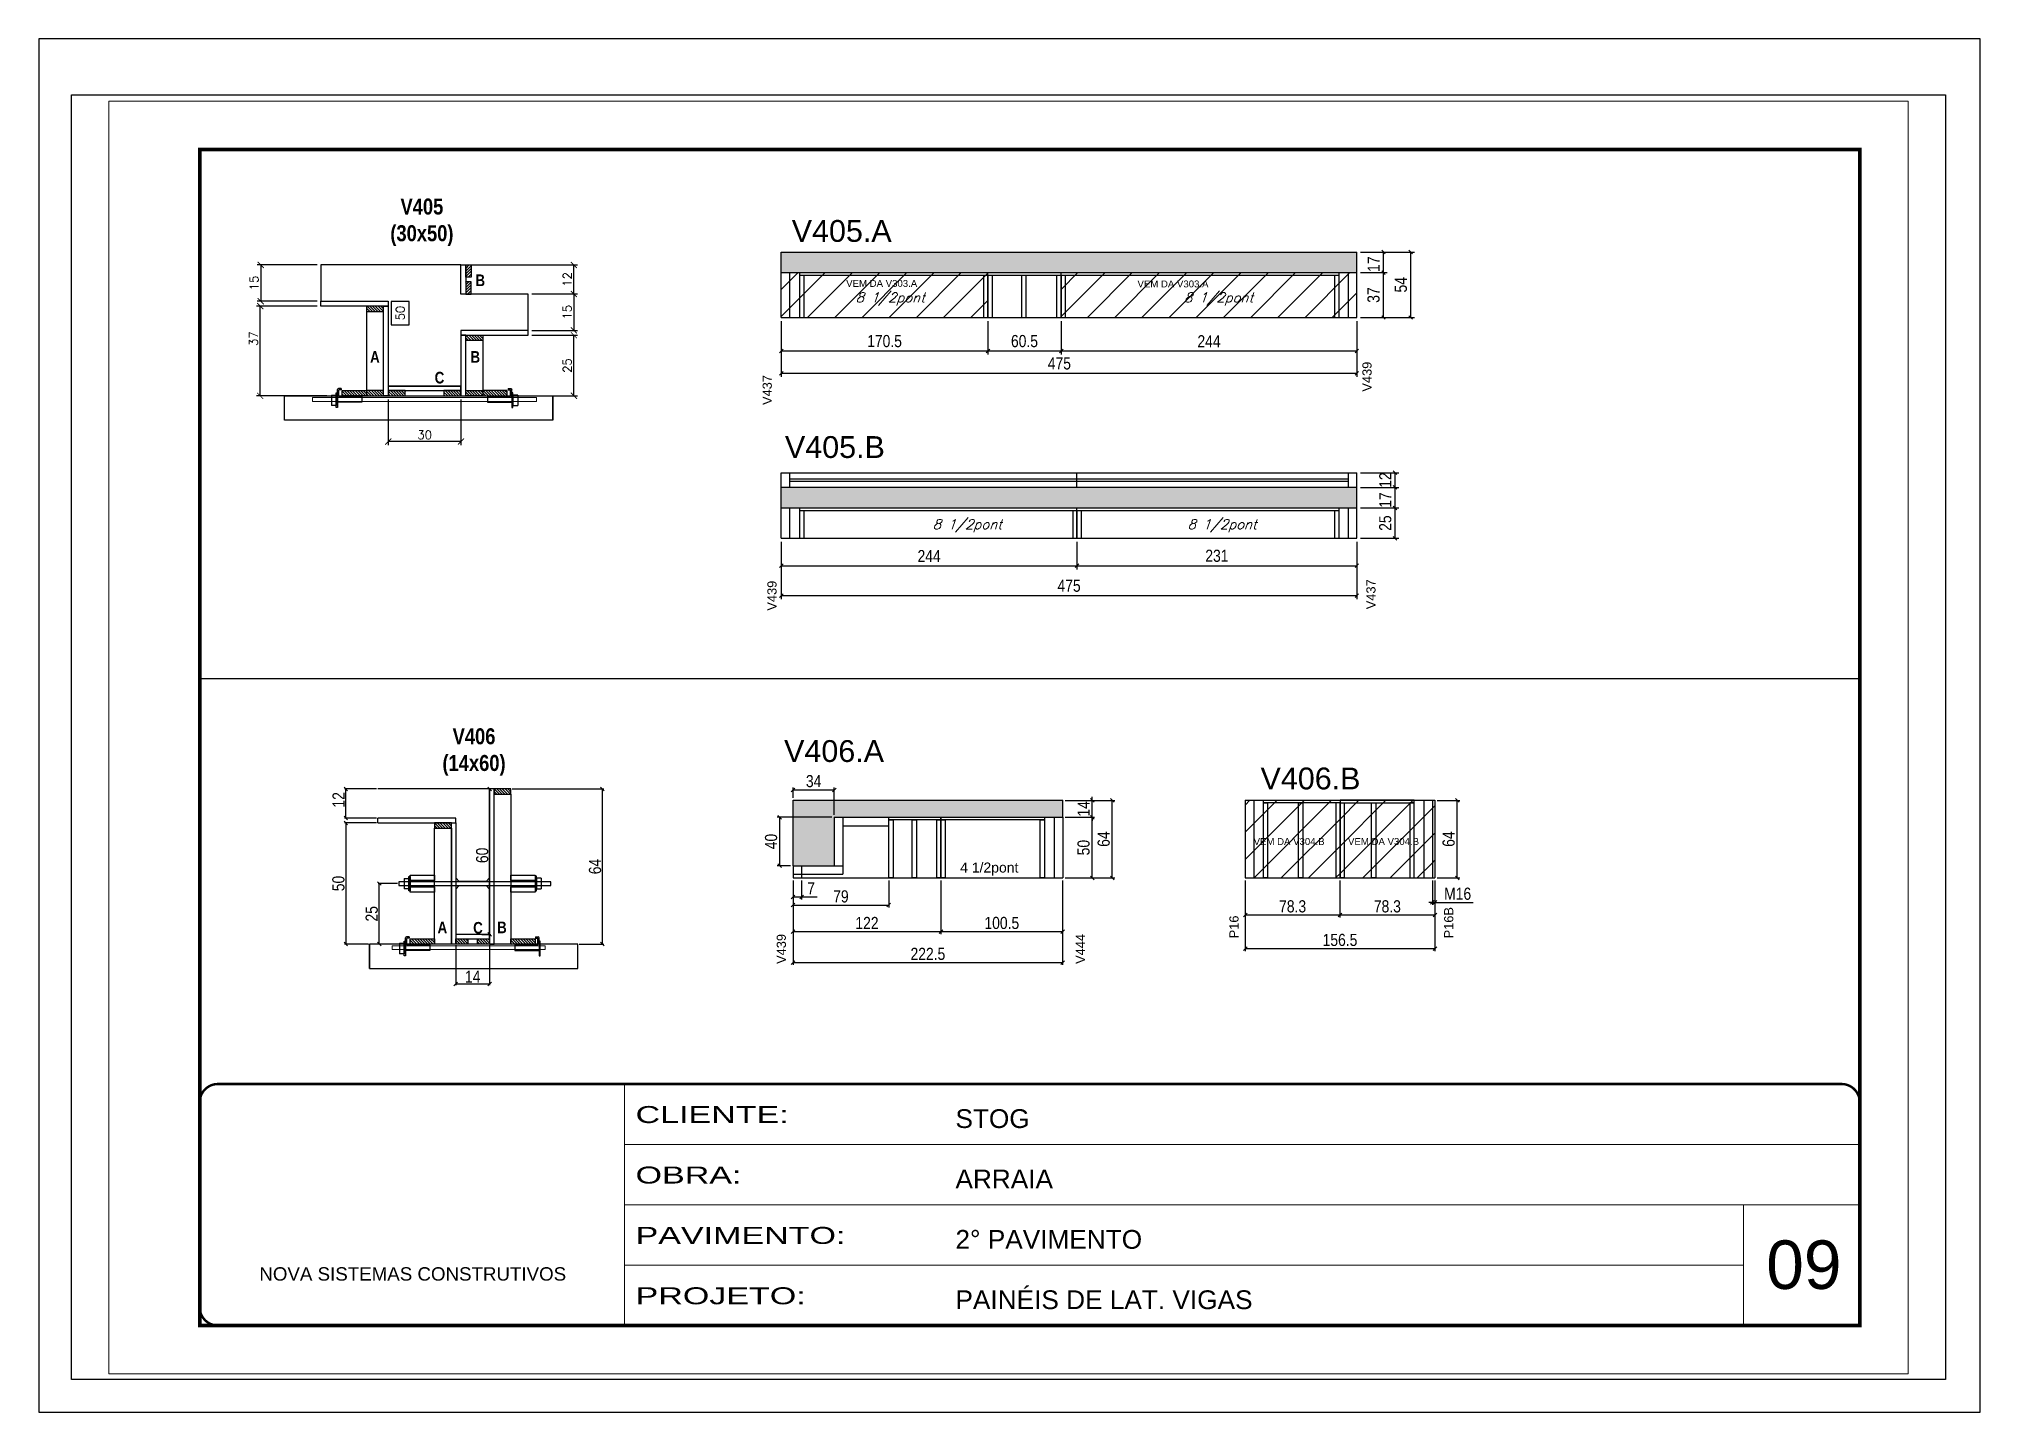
# Paper-space layout '01 (9)' of a CAD drawing. Extents: x -1 to 296, y 0 to 210.
# The model-space entities are those that its viewports show. They can reach past a viewport. Long polylines and large blocks are cut down to what shows.
import ezdxf

# ---------------------------------------------------------------- set-up
doc = ezdxf.new("R2010")
doc.units = 0
for name, pattern in [('CONTINUO', [0]), ('DASHED', [0.75, 0.5, -0.25]), ('HIDDEN', [0.375, 0.25, -0.125])]:
    doc.linetypes.add(name, pattern=pattern)
doc.layers.get('0').update_dxf_attribs({"linetype": 'CONTINUOUS'})
doc.layers.get('Defpoints').update_dxf_attribs({"linetype": 'CONTINUOUS'})
for name, color, linetype in [('1HACHURA MADEIRAS', 1, 'CONTINUOUS'), ('barrote', 251, 'CONTINUOUS'), ('COTA', 241, 'CONTINUOUS'), ('Cota Seção (2x)', 4, 'CONTINUOUS'), ('detalhes', 4, 'CONTINUOUS'), ('NOMENCLATURA', 7, 'CONTINUOUS'), ('Painéis', 200, 'CONTINUOUS'), ('PONTALETE', 7, 'CONTINUOUS'), ('presilha', 1, 'CONTINUOUS'), ('SARR_2.2x10', 60, 'CONTINUOUS'), ('SARR_2.2x7', 40, 'CONTINUOUS'), ('SARR_3.5x7', 81, 'CONTINUOUS'), ('SARR_EDITAR', 141, 'CONTINUOUS'), ('texto', 7, 'CONTINUOUS'), ('Tubo de PVC', 51, 'CONTINUOUS')]:
    doc.layers.add(name, color=color, linetype=linetype)
for name, color, linetype, lineweight in [('CARIMBO', 255, 'CONTINUOUS', 9), ('CONCRETO', 251, 'CONTINUOUS', 25), ('Folhas', 255, 'CONTINUOUS', 9), ('REAPROVEITAMENTO', 251, 'CONTINUOUS', 9), ('SARRAFO DE PRESSAO', 251, 'DASHED', 9), ('SCO-___-LAJ', 2, 'CONTINUOUS', 0)]:
    doc.layers.add(name, color=color, linetype=linetype, lineweight=lineweight)
doc.styles.add('ARIAL', font='arial.ttf')
doc.styles.add('COTA TECNICA', font='techl___.ttf', dxfattribs={"height": 10})
doc.styles.add('COTA TECNICA 2X', font='techl___.ttf', dxfattribs={"height": 10})
doc.styles.add('ROMANS', font='romans.shx')
doc.styles.add('TECNICA', font='techb___.ttf', dxfattribs={"height": 10})
doc.styles.add('Tecnologia', font='')
doc.styles.get('Tecnologia').set_extended_font_data('Forgotten Futurist')
doc.dimstyles.new('Cota Seção (2x)', dxfattribs={"dimtxt": 7, "dimasz": 5, "dimexe": 3, "dimexo": 3, "dimgap": 2, "dimtad": 3, "dimdec": 1, "dimlfac": 0.5, "dimzin": 12, "dimdsep": 46, "dimtxsty": 'ROMANS', "dimblk": 'ARCHTICK', "dimcen": 0, "dimclrd": 4, "dimclre": 4, "dimclrt": 1, "dimadec": 1, "dimazin": 3, "dimtfac": 1, "dimtdec": 1, "dimtmove": 0, "dimatfit": 3, "dimldrblk": 'OBLIQUE', "dimfxl": 1, "dimtolj": 1, "dimtzin": 12, "dimarcsym": 0})
doc.dimstyles.new('Cota Seção interna', dxfattribs={"dimtxt": 7, "dimasz": 6, "dimexe": 0.18, "dimexo": 2, "dimgap": -4, "dimtad": 3, "dimdec": 1, "dimlfac": 0.5, "dimzin": 12, "dimdsep": 46, "dimtxsty": 'ROMANS', "dimblk": 'ARCHTICK', "dimcen": 0.09, "dimse1": 1, "dimse2": 1, "dimsd1": 1, "dimsd2": 1, "dimclrd": 180, "dimclre": 5, "dimclrt": 1, "dimadec": 0, "dimazin": 3, "dimtfac": 1, "dimtdec": 1, "dimtofl": 0, "dimtmove": 0, "dimatfit": 3, "dimldrblk": 'ARCHTICK', "dimfxl": 1, "dimtolj": 1, "dimtzin": 0, "dimarcsym": 0})
doc.dimstyles.new('PAINEL', dxfattribs={"dimtxt": 10, "dimasz": 3, "dimexe": 3, "dimexo": 3, "dimgap": 3, "dimtad": 1, "dimdec": 1, "dimzin": 12, "dimdsep": 46, "dimtxsty": 'COTA TECNICA', "dimblk1": 'OBLIQUE', "dimblk2": 'OBLIQUE', "dimsah": 1, "dimcen": 0.9, "dimclrd": 4, "dimclre": 4, "dimclrt": 240, "dimadec": 1, "dimazin": 3, "dimtfac": 1, "dimtdec": 1, "dimtmove": 0, "dimatfit": 3, "dimfxl": 1, "dimtolj": 1, "dimtzin": 12, "dimarcsym": 0})
doc.dimstyles.new('SECAO', dxfattribs={"dimscale": 0.333333, "dimtxt": 5, "dimasz": 9, "dimexe": 3, "dimexo": 3, "dimgap": 3, "dimtad": 1, "dimdec": 1, "dimlfac": 0.5, "dimzin": 12, "dimdsep": 46, "dimtxsty": 'COTA TECNICA 2X', "dimblk1": 'OBLIQUE', "dimblk2": 'OBLIQUE', "dimsah": 1, "dimcen": 0.9, "dimclrd": 4, "dimclre": 4, "dimclrt": 240, "dimadec": 1, "dimazin": 3, "dimtfac": 1, "dimtdec": 1, "dimtmove": 0, "dimatfit": 3, "dimfxl": 1, "dimtolj": 1, "dimtzin": 12, "dimarcsym": 0})
pattern_1 = [(135, (-3264.4277, -2903.8116), (-1.12253202, -1.12253202), [])]
pattern_2 = [(135, (-3244.4277, -2903.8116), (-1.12253202, -1.12253202), [])]
pattern_3 = [(225, (19305.5018, 4200.0134), (1.12253202, -1.12253202), [])]

psp = doc.layouts.new('01 (9)')

msp = doc.modelspace()

# ---------------------------------------------------------------- texts
at = {"layer": 'CARIMBO', "style": 'ARIAL'}
msp.add_text('09', height=40, dxfattribs=at).set_placement((5640.07, 11119.55))
at = {"layer": 'detalhes', "style": 'TECNICA'}
for s, p in [('B', (4574.77, 11946.8)), ('A', (4487.82, 11883.59)), ('B', (4570.65, 11883.6)), ('C', (4541.12, 11866.5)), ('A', (4543.51, 11412.98)), ('C', (4572.9, 11412.67)), ('B', (4592.65, 11412.98))]:
    msp.add_text(s, height=9.6, dxfattribs=at).set_placement(p)
at = {"layer": 'NOMENCLATURA', "linetype": 'Continuous', "style": 'ARIAL'}
for s, height, p in [('V405.A', 18, (4835.81, 11983.32)), ('VEM DA V303.A', 5.6753, (4880.76, 11946.18)), ('VEM DA V303.A', 5.6753, (5121.16, 11945.75)), ('V405.B', 18, (4830.2, 11805.04)), ('V406.A', 18, (4829.51, 11554.26)), ('V406.B', 18, (5222.72, 11531.65)), ('VEM DA V304.B', 5.6753, (5217.02, 11485.8)), ('VEM DA V304.B', 5.6753, (5294.95, 11485.8))]:
    msp.add_text(s, height=height, dxfattribs=at).set_placement(p)
for s, p in [('V437', (4819.34, 11848.75)), ('V439', (5314.37, 11859.75)), ('V439', (4823.27, 11679.08)), ('V437', (5317.6, 11680.25)), ('P16', (5204.57, 11408.76)), ('P16B', (5381.78, 11408.73)), ('V439', (4830.97, 11387.67)), ('V444', (5077.8, 11387.67))]:
    msp.add_text(s, height=7.567, rotation=90, dxfattribs=at).set_placement(p)
at = {"layer": 'NOMENCLATURA', "char_height": 13.2, "attachment_point": 2, "style": 'TECNICA'}
for s, insert in [('V405\\P(30x50)', (4530.59, 12019.05)), ('V406\\P(14x60)', (4573.6, 11582.03))]:
    msp.add_mtext_dynamic_manual_height_columns(s, width=13.2, gutter_width=1, heights=[0], dxfattribs=dict(at, insert=insert))
at = {"layer": 'PONTALETE', "linetype": 'Continuous', "style": 'ARIAL'}
msp.add_text('4 1/2pont', height=8.25, dxfattribs=at).set_placement((4974.82, 11463.05))
at = {"layer": 'texto', "color": 2, "char_height": 8, "attachment_point": 5, "style": 'ROMANS'}
for insert in [(4917.15, 11936.12), (5188.11, 11936.12), (4980.73, 11749.04), (5191.06, 11749.04)]:
    msp.add_mtext('{\\Q19;\\C256;8 1/2pont}', dxfattribs=dict(at, insert=insert))

# ---------------------------------------------------------------- blocks, each defined once
blk = doc.blocks.new('9999999999')
at = {"color": 30, "linetype": 'CONTINUO'}
for p, q in [((98564.6, 34230.2), (98564.6, 34429.4)), ((98564.6, 34379.6), (99584, 34379.6)), ((98564.6, 34329.8), (99488, 34329.8)), ((99584, 34329.8), (99488, 34329.8)), ((99488, 34329.8), (99488, 34230.2)), ((98564.6, 34280), (99488, 34280))]:
    blk.add_line(p, q, dxfattribs=at)
at = {"color": 30, "linetype": 'CONTINUO', "const_width": 2}
blk.add_lwpolyline([(99584, 34230.2), (99584, 34414.4, 0.414214), (99569, 34429.4), (98229, 34429.4, 0.414214), (98214, 34414.4), (98214, 34245.2, 0.414214), (98229, 34230.2), (99584, 34230.2)], format="xyb", dxfattribs=at)
at = {"layer": 'Folhas'}
blk.add_lwpolyline([(98139, 34190.2), (99624, 34190.2), (99624, 35240.2), (98139, 35240.2)], close=True, dxfattribs=at)
at = {"layer": 'Folhas', "color": 30, "const_width": 3}
blk.add_lwpolyline([(98214, 34230.2), (99584, 34230.2), (99584, 35200.2), (98214, 35200.2)], close=True, dxfattribs=at)
at = {"color": 7, "linetype": 'Continuous', "ltscale": 5, "style": 'ARIAL'}
for s, height, p in [('STOG', 15.48, (98837.7, 34393.1)), ('ARRAIA', 15.48, (98837.7, 34343.3)), ('2° PAVIMENTO', 15.483, (98837.7, 34293.5)), ('NOVA SISTEMAS CONSTRUTIVOS', 11.059, (98263.2, 34267.2)), ('PAINÉIS DE LAT. VIGAS', 15.483, (98837.7, 34243.7))]:
    blk.add_text(s, height=height, dxfattribs=at).set_placement(p)
at = {"layer": 'Folhas', "color": 7, "style": 'Tecnologia', "width": 1.5}
for s, p in [('CLIENTE:', (98573.7, 34397.2)), ('OBRA:', (98573.7, 34347.3)), ('PAVIMENTO:', (98573.7, 34297.5)), ('PROJETO:', (98573.7, 34247.7))]:
    blk.add_text(s, height=14, dxfattribs=at).set_placement(p)
blk = doc.blocks.new('_ArchTick')
at = {"color": 0, "linetype": 'ByBlock', "const_width": 0.15}
blk.add_lwpolyline([(-0.5, -0.5), (0.5, 0.5)], dxfattribs=at)
blk = doc.blocks.new('*D225')
at = {"layer": 'COTA', "color": 4, "lineweight": -2, "transparency": 16777216}
for p, q in [((4621.4, 11906.3), (4659, 11906.3)), ((4656, 11856.3), (4656, 11906.3)), ((4603.8, 11856.3), (4659, 11856.3))]:
    blk.add_line(p, q, dxfattribs=at)
at = {"layer": 'Defpoints', "color": 0, "transparency": 16777216}
for p in [(4618.4, 11906.3), (4656, 11906.3), (4600.8, 11856.3)]:
    blk.add_point(p, dxfattribs=at)
at = {"layer": 'COTA', "color": 4, "lineweight": -2, "transparency": 16777216, "xscale": 5, "yscale": 5, "zscale": 5}
for p, rotation in [((4656, 11906.3), 90), ((4656, 11856.3), 270)]:
    blk.add_blockref('_ArchTick', p, dxfattribs=dict(at, rotation=rotation))
at = {"layer": 'COTA', "color": 1, "transparency": 16777216, "insert": (4650.5, 11881.3), "char_height": 7, "attachment_point": 5, "rotation": 90, "style": 'ROMANS'}
blk.add_mtext('\\A1;25', dxfattribs=at)
blk = doc.blocks.new('_Oblique')
at = {"color": 0, "linetype": 'ByBlock', "lineweight": -2}
blk.add_line((-0.5, -0.5), (0.5, 0.5), dxfattribs=at)
blk = doc.blocks.new('*D226')
at = {"layer": 'COTA', "color": 4, "lineweight": -2, "transparency": 16777216}
for p, q in [((4621.4, 11940.3), (4659, 11940.3)), ((4656, 11940.3), (4656, 11910.3)), ((4621.4, 11910.3), (4659, 11910.3))]:
    blk.add_line(p, q, dxfattribs=at)
at = {"layer": 'Defpoints', "color": 0, "transparency": 16777216}
for p in [(4618.4, 11940.3), (4618.4, 11910.3), (4656, 11910.3)]:
    blk.add_point(p, dxfattribs=at)
at = {"layer": 'COTA', "color": 4, "lineweight": -2, "transparency": 16777216, "xscale": 5, "yscale": 5, "zscale": 5}
for p, rotation in [((4656, 11940.3), 90), ((4656, 11910.3), 270)]:
    blk.add_blockref('_ArchTick', p, dxfattribs=dict(at, rotation=rotation))
at = {"layer": 'COTA', "color": 1, "transparency": 16777216, "insert": (4650.5, 11925.3), "char_height": 7, "attachment_point": 5, "rotation": 90, "style": 'ROMANS'}
blk.add_mtext('\\A1;15', dxfattribs=at)
blk = doc.blocks.new('*D227')
at = {"layer": 'COTA', "color": 4, "lineweight": -2, "transparency": 16777216}
for p, q in [((4444.2, 11930.3), (4394.1, 11930.3)), ((4397.1, 11856.3), (4397.1, 11930.3)), ((4452.2, 11856.3), (4394.1, 11856.3))]:
    blk.add_line(p, q, dxfattribs=at)
at = {"layer": 'Defpoints', "color": 0, "transparency": 16777216}
for p in [(4397.1, 11930.3), (4447.2, 11930.3), (4455.2, 11856.3)]:
    blk.add_point(p, dxfattribs=at)
at = {"layer": 'COTA', "color": 4, "lineweight": -2, "transparency": 16777216, "xscale": 5, "yscale": 5, "zscale": 5}
for p, rotation in [((4397.1, 11930.3), 90), ((4397.1, 11856.3), 270)]:
    blk.add_blockref('_ArchTick', p, dxfattribs=dict(at, rotation=rotation))
at = {"layer": 'COTA', "color": 1, "transparency": 16777216, "insert": (4391.6, 11903.4), "char_height": 7, "attachment_point": 5, "rotation": 90, "style": 'ROMANS'}
blk.add_mtext('\\A1;37', dxfattribs=at)
blk = doc.blocks.new('*D228')
at = {"layer": 'Cota Seção (2x)', "color": 180, "lineweight": -2, "transparency": 16777216}
for p, q in [((4520.2, 11934.2), (4505.2, 11934.2)), ((4505.2, 11934.2), (4505.2, 11914.9)), ((4520.2, 11914.9), (4520.2, 11934.2)), ((4505.2, 11914.9), (4520.2, 11914.9))]:
    blk.add_line(p, q, dxfattribs=at)
at = {"layer": 'Defpoints', "color": 0, "transparency": 16777216}
for p in [(4502.8, 11964.3), (4524.2, 11964.3), (4502.8, 11864.3)]:
    blk.add_point(p, dxfattribs=at)
at = {"layer": 'Cota Seção (2x)', "color": 1, "transparency": 16777216, "insert": (4512.7, 11924.5), "char_height": 7, "attachment_point": 5, "rotation": 90, "style": 'ROMANS'}
blk.add_mtext('\\A1;50', dxfattribs=at)
blk = doc.blocks.new('PRESILHA METÁLICA 1')
at = {"layer": 'presilha'}
for p, q in [((0, 13), (6, 13)), ((0, 13), (0, 0)), ((6, 0), (0, 0)), ((6, 15.5), (7.5, 15.5)), ((6, -2.5), (6, 15.5)), ((6, 13), (6, 0)), ((7.5, 10.6), (7.5, 19.9)), ((7.5, 15.5), (7.5, -2.5)), ((37.5, 4.1), (7.5, 4.1)), ((12, 21), (8.6, 21)), ((9, 11.6), (9, 18.9)), ((12, 19.5), (9.6, 19.5)), ((37.5, 11), (9.6, 11)), ((12, 21), (12, 19.5)), ((37.5, 11), (37.5, 4.1)), ((7.5, -2.5), (6, -2.5))]:
    blk.add_line(p, q, dxfattribs=at)
for centre, radius, start, end in [((8.6, 19.9), 1.14, 90, 180), ((9.6, 18.9), 0.57, 90, 180), ((9.6, 11.6), 0.57, 180, 270)]:
    blk.add_arc(centre, radius, start, end, dxfattribs=at)
blk = doc.blocks.new('*D229')
at = {"layer": 'COTA', "color": 4, "lineweight": -2, "transparency": 16777216}
for p, q in [((4502.8, 11853.3), (4502.8, 11815.6)), ((4562.8, 11853.3), (4562.8, 11815.6)), ((4562.8, 11818.6), (4502.8, 11818.6))]:
    blk.add_line(p, q, dxfattribs=at)
at = {"layer": 'Defpoints', "color": 0, "transparency": 16777216}
for p in [(4502.8, 11856.3), (4562.8, 11856.3), (4502.8, 11818.6)]:
    blk.add_point(p, dxfattribs=at)
at = {"layer": 'COTA', "color": 4, "lineweight": -2, "transparency": 16777216, "xscale": 5, "yscale": 5, "zscale": 5, "rotation": 180}
blk.add_blockref('_ArchTick', (4502.8, 11818.6), dxfattribs=at)
at = {"layer": 'COTA', "color": 4, "lineweight": -2, "transparency": 16777216, "xscale": 5, "yscale": 5, "zscale": 5}
blk.add_blockref('_ArchTick', (4562.8, 11818.6), dxfattribs=at)
at = {"layer": 'COTA', "color": 1, "transparency": 16777216, "insert": (4532.8, 11824.1), "char_height": 7, "attachment_point": 5, "style": 'ROMANS'}
blk.add_mtext('\\A1;30', dxfattribs=at)
blk = doc.blocks.new('*D230')
at = {"layer": 'COTA', "color": 4, "lineweight": -2, "transparency": 16777216}
for p, q in [((4444.2, 11964.3), (4394.6, 11964.3)), ((4397.6, 11964.3), (4397.6, 11934.3)), ((4444.2, 11934.3), (4394.6, 11934.3))]:
    blk.add_line(p, q, dxfattribs=at)
at = {"layer": 'Defpoints', "color": 0, "transparency": 16777216}
for p in [(4447.2, 11964.3), (4397.6, 11934.3), (4447.2, 11934.3)]:
    blk.add_point(p, dxfattribs=at)
at = {"layer": 'COTA', "color": 4, "lineweight": -2, "transparency": 16777216, "xscale": 5, "yscale": 5, "zscale": 5}
for p, rotation in [((4397.6, 11964.3), 90), ((4397.6, 11934.3), 270)]:
    blk.add_blockref('_ArchTick', p, dxfattribs=dict(at, rotation=rotation))
at = {"layer": 'COTA', "color": 1, "transparency": 16777216, "insert": (4392.1, 11949.3), "char_height": 7, "attachment_point": 5, "rotation": 90, "style": 'ROMANS'}
blk.add_mtext('\\A1;15', dxfattribs=at)
blk = doc.blocks.new('*D231')
at = {"layer": 'COTA', "color": 4, "lineweight": -2, "transparency": 16777216}
for p, q in [((4569.8, 11964.3), (4659, 11964.3)), ((4656, 11940.3), (4656, 11964.3)), ((4621.4, 11940.3), (4659, 11940.3))]:
    blk.add_line(p, q, dxfattribs=at)
at = {"layer": 'Defpoints', "color": 0, "transparency": 16777216}
for p in [(4566.8, 11964.3), (4656, 11964.3), (4618.4, 11940.3)]:
    blk.add_point(p, dxfattribs=at)
at = {"layer": 'COTA', "color": 4, "lineweight": -2, "transparency": 16777216, "xscale": 5, "yscale": 5, "zscale": 5}
for p, rotation in [((4656, 11964.3), 90), ((4656, 11940.3), 270)]:
    blk.add_blockref('_ArchTick', p, dxfattribs=dict(at, rotation=rotation))
at = {"layer": 'COTA', "color": 1, "transparency": 16777216, "insert": (4650.5, 11952.3), "char_height": 7, "attachment_point": 5, "rotation": 90, "style": 'ROMANS'}
blk.add_mtext('\\A1;12', dxfattribs=at)
blk = doc.blocks.new('*D232')
at = {"layer": 'COTA', "color": 4, "lineweight": -2, "transparency": 16777216}
for p, q in [((5305.2, 11957.9), (5327.2, 11957.9)), ((5324.2, 11920.9), (5324.2, 11957.9)), ((5305.2, 11920.9), (5327.2, 11920.9))]:
    blk.add_line(p, q, dxfattribs=at)
at = {"layer": 'Defpoints', "color": 0, "transparency": 16777216}
for p in [(5302.2, 11957.9), (5324.2, 11957.9), (5302.2, 11920.9)]:
    blk.add_point(p, dxfattribs=at)
at = {"layer": 'COTA', "color": 4, "lineweight": -2, "transparency": 16777216, "xscale": 3, "yscale": 3, "zscale": 3}
for p, rotation in [((5324.2, 11957.9), 90), ((5324.2, 11920.9), 270)]:
    blk.add_blockref('_Oblique', p, dxfattribs=dict(at, rotation=rotation))
at = {"layer": 'COTA', "color": 240, "transparency": 16777216, "insert": (5316, 11939.4), "char_height": 10, "attachment_point": 5, "rotation": 90, "style": 'COTA TECNICA'}
blk.add_mtext('\\A1;37', dxfattribs=at)
blk = doc.blocks.new('*D233')
at = {"layer": 'COTA', "color": 4, "lineweight": -2, "transparency": 16777216}
for p, q in [((5305.2, 11974.9), (5327.2, 11974.9)), ((5324.2, 11957.9), (5324.2, 11974.9)), ((5305.2, 11957.9), (5327.2, 11957.9))]:
    blk.add_line(p, q, dxfattribs=at)
at = {"layer": 'Defpoints', "color": 0, "transparency": 16777216}
for p in [(5302.2, 11974.9), (5324.2, 11974.9), (5302.2, 11957.9)]:
    blk.add_point(p, dxfattribs=at)
at = {"layer": 'COTA', "color": 4, "lineweight": -2, "transparency": 16777216, "xscale": 3, "yscale": 3, "zscale": 3}
for p, rotation in [((5324.2, 11974.9), 90), ((5324.2, 11957.9), 270)]:
    blk.add_blockref('_Oblique', p, dxfattribs=dict(at, rotation=rotation))
at = {"layer": 'COTA', "color": 240, "transparency": 16777216, "insert": (5316.1, 11964.9), "char_height": 10, "attachment_point": 5, "rotation": 90, "style": 'COTA TECNICA'}
blk.add_mtext('\\A1;17', dxfattribs=at)
blk = doc.blocks.new('*D234')
at = {"layer": 'COTA', "color": 4, "lineweight": -2, "transparency": 16777216}
for p, q in [((5305.2, 11974.9), (5349.7, 11974.9)), ((5346.7, 11920.9), (5346.7, 11974.9)), ((5305.2, 11920.9), (5349.7, 11920.9))]:
    blk.add_line(p, q, dxfattribs=at)
at = {"layer": 'Defpoints', "color": 0, "transparency": 16777216}
for p in [(5302.2, 11974.9), (5346.7, 11974.9), (5302.2, 11920.9)]:
    blk.add_point(p, dxfattribs=at)
at = {"layer": 'COTA', "color": 4, "lineweight": -2, "transparency": 16777216, "xscale": 3, "yscale": 3, "zscale": 3}
for p, rotation in [((5346.7, 11974.9), 90), ((5346.7, 11920.9), 270)]:
    blk.add_blockref('_Oblique', p, dxfattribs=dict(at, rotation=rotation))
at = {"layer": 'COTA', "color": 240, "transparency": 16777216, "insert": (5338.6, 11947.9), "char_height": 10, "attachment_point": 5, "rotation": 90, "style": 'COTA TECNICA'}
blk.add_mtext('\\A1;54', dxfattribs=at)
blk = doc.blocks.new('*D235')
at = {"layer": 'COTA', "color": 4, "linetype": 'ByBlock', "lineweight": -2, "transparency": 16777216}
for p, q in [((4827.2, 11917.9), (4827.2, 11890.3)), ((4997.7, 11917.9), (4997.7, 11890.3)), ((4827.2, 11893.3), (4997.7, 11893.3))]:
    blk.add_line(p, q, dxfattribs=at)
at = {"layer": 'Defpoints', "color": 0, "linetype": 'ByBlock', "transparency": 16777216}
for p in [(4827.2, 11920.9), (4997.7, 11920.9), (4997.7, 11893.3)]:
    blk.add_point(p, dxfattribs=at)
at = {"layer": 'COTA', "color": 4, "linetype": 'ByBlock', "lineweight": -2, "transparency": 16777216, "xscale": 3, "yscale": 3, "zscale": 3, "rotation": 180}
blk.add_blockref('_Oblique', (4827.2, 11893.3), dxfattribs=at)
at = {"layer": 'COTA', "color": 4, "linetype": 'ByBlock', "lineweight": -2, "transparency": 16777216, "xscale": 3, "yscale": 3, "zscale": 3}
blk.add_blockref('_Oblique', (4997.7, 11893.3), dxfattribs=at)
at = {"layer": 'COTA', "color": 240, "linetype": 'ByBlock', "transparency": 16777216, "insert": (4912.4, 11901.4), "char_height": 10, "attachment_point": 5, "style": 'COTA TECNICA'}
blk.add_mtext('\\A1;170.5', dxfattribs=at)
blk = doc.blocks.new('*D236')
at = {"layer": 'COTA', "color": 4, "linetype": 'ByBlock', "lineweight": -2, "transparency": 16777216}
for p, q in [((4997.7, 11917.9), (4997.7, 11890.3)), ((5058.2, 11917.9), (5058.2, 11890.3)), ((4997.7, 11893.3), (5058.2, 11893.3))]:
    blk.add_line(p, q, dxfattribs=at)
at = {"layer": 'Defpoints', "color": 0, "linetype": 'ByBlock', "transparency": 16777216}
for p in [(4997.7, 11920.9), (5058.2, 11920.9), (5058.2, 11893.3)]:
    blk.add_point(p, dxfattribs=at)
at = {"layer": 'COTA', "color": 4, "linetype": 'ByBlock', "lineweight": -2, "transparency": 16777216, "xscale": 3, "yscale": 3, "zscale": 3, "rotation": 180}
blk.add_blockref('_Oblique', (4997.7, 11893.3), dxfattribs=at)
at = {"layer": 'COTA', "color": 4, "linetype": 'ByBlock', "lineweight": -2, "transparency": 16777216, "xscale": 3, "yscale": 3, "zscale": 3}
blk.add_blockref('_Oblique', (5058.2, 11893.3), dxfattribs=at)
at = {"layer": 'COTA', "color": 240, "linetype": 'ByBlock', "transparency": 16777216, "insert": (5027.9, 11901.4), "char_height": 10, "attachment_point": 5, "style": 'COTA TECNICA'}
blk.add_mtext('\\A1;60.5', dxfattribs=at)
blk = doc.blocks.new('*D237')
at = {"layer": 'COTA', "color": 4, "linetype": 'ByBlock', "lineweight": -2, "transparency": 16777216}
for p, q in [((4827.2, 11917.9), (4827.2, 11871.9)), ((5302.2, 11917.9), (5302.2, 11871.9)), ((4827.2, 11874.9), (5302.2, 11874.9))]:
    blk.add_line(p, q, dxfattribs=at)
at = {"layer": 'Defpoints', "color": 0, "linetype": 'ByBlock', "transparency": 16777216}
for p in [(4827.2, 11920.9), (5302.2, 11920.9), (5302.2, 11874.9)]:
    blk.add_point(p, dxfattribs=at)
at = {"layer": 'COTA', "color": 4, "linetype": 'ByBlock', "lineweight": -2, "transparency": 16777216, "xscale": 3, "yscale": 3, "zscale": 3, "rotation": 180}
blk.add_blockref('_Oblique', (4827.2, 11874.9), dxfattribs=at)
at = {"layer": 'COTA', "color": 4, "linetype": 'ByBlock', "lineweight": -2, "transparency": 16777216, "xscale": 3, "yscale": 3, "zscale": 3}
blk.add_blockref('_Oblique', (5302.2, 11874.9), dxfattribs=at)
at = {"layer": 'COTA', "color": 240, "linetype": 'ByBlock', "transparency": 16777216, "insert": (5056.7, 11883), "char_height": 10, "attachment_point": 5, "style": 'COTA TECNICA'}
blk.add_mtext('\\A1;475', dxfattribs=at)
blk = doc.blocks.new('*D238')
at = {"layer": 'COTA', "color": 4, "linetype": 'ByBlock', "lineweight": -2, "transparency": 16777216}
for p, q in [((5058.2, 11917.9), (5058.2, 11890.3)), ((5302.2, 11905.7), (5302.2, 11890.3)), ((5058.2, 11893.3), (5302.2, 11893.3))]:
    blk.add_line(p, q, dxfattribs=at)
at = {"layer": 'Defpoints', "color": 0, "linetype": 'ByBlock', "transparency": 16777216}
for p in [(5058.2, 11920.9), (5302.2, 11908.7), (5302.2, 11893.3)]:
    blk.add_point(p, dxfattribs=at)
at = {"layer": 'COTA', "color": 4, "linetype": 'ByBlock', "lineweight": -2, "transparency": 16777216, "xscale": 3, "yscale": 3, "zscale": 3, "rotation": 180}
blk.add_blockref('_Oblique', (5058.2, 11893.3), dxfattribs=at)
at = {"layer": 'COTA', "color": 4, "linetype": 'ByBlock', "lineweight": -2, "transparency": 16777216, "xscale": 3, "yscale": 3, "zscale": 3}
blk.add_blockref('_Oblique', (5302.2, 11893.3), dxfattribs=at)
at = {"layer": 'COTA', "color": 240, "linetype": 'ByBlock', "transparency": 16777216, "insert": (5180.2, 11901.3), "char_height": 10, "attachment_point": 5, "style": 'COTA TECNICA'}
blk.add_mtext('\\A1;244', dxfattribs=at)
blk = doc.blocks.new('*D240')
at = {"layer": 'COTA', "color": 4, "linetype": 'ByBlock', "lineweight": -2, "transparency": 16777216}
for p, q in [((4827.2, 11735.8), (4827.2, 11713.1)), ((5071.2, 11735.8), (5071.2, 11713.1)), ((4827.2, 11716.1), (5071.2, 11716.1))]:
    blk.add_line(p, q, dxfattribs=at)
at = {"layer": 'Defpoints', "color": 0, "linetype": 'ByBlock', "transparency": 16777216}
for p in [(4827.2, 11738.8), (5071.2, 11738.8), (5071.2, 11716.1)]:
    blk.add_point(p, dxfattribs=at)
at = {"layer": 'COTA', "color": 4, "linetype": 'ByBlock', "lineweight": -2, "transparency": 16777216, "xscale": 3, "yscale": 3, "zscale": 3, "rotation": 180}
blk.add_blockref('_Oblique', (4827.2, 11716.1), dxfattribs=at)
at = {"layer": 'COTA', "color": 4, "linetype": 'ByBlock', "lineweight": -2, "transparency": 16777216, "xscale": 3, "yscale": 3, "zscale": 3}
blk.add_blockref('_Oblique', (5071.2, 11716.1), dxfattribs=at)
at = {"layer": 'COTA', "color": 240, "linetype": 'ByBlock', "transparency": 16777216, "insert": (4949.2, 11724.1), "char_height": 10, "attachment_point": 5, "style": 'COTA TECNICA'}
blk.add_mtext('\\A1;244', dxfattribs=at)
blk = doc.blocks.new('*D241')
at = {"layer": 'COTA', "color": 4, "linetype": 'ByBlock', "lineweight": -2, "transparency": 16777216}
for p, q in [((5071.2, 11735.8), (5071.2, 11713.1)), ((5302.2, 11735.8), (5302.2, 11713.1)), ((5071.2, 11716.1), (5302.2, 11716.1))]:
    blk.add_line(p, q, dxfattribs=at)
at = {"layer": 'Defpoints', "color": 0, "linetype": 'ByBlock', "transparency": 16777216}
for p in [(5071.2, 11738.8), (5302.2, 11738.8), (5302.2, 11716.1)]:
    blk.add_point(p, dxfattribs=at)
at = {"layer": 'COTA', "color": 4, "linetype": 'ByBlock', "lineweight": -2, "transparency": 16777216, "xscale": 3, "yscale": 3, "zscale": 3, "rotation": 180}
blk.add_blockref('_Oblique', (5071.2, 11716.1), dxfattribs=at)
at = {"layer": 'COTA', "color": 4, "linetype": 'ByBlock', "lineweight": -2, "transparency": 16777216, "xscale": 3, "yscale": 3, "zscale": 3}
blk.add_blockref('_Oblique', (5302.2, 11716.1), dxfattribs=at)
at = {"layer": 'COTA', "color": 240, "linetype": 'ByBlock', "transparency": 16777216, "insert": (5186.7, 11724.3), "char_height": 10, "attachment_point": 5, "style": 'COTA TECNICA'}
blk.add_mtext('\\A1;231', dxfattribs=at)
blk = doc.blocks.new('*D244')
at = {"layer": 'COTA', "color": 4, "linetype": 'ByBlock', "lineweight": -2, "transparency": 16777216}
for p, q in [((4827.2, 11735.8), (4827.2, 11688.5)), ((5302.2, 11735.8), (5302.2, 11688.5)), ((4827.2, 11691.5), (5302.2, 11691.5))]:
    blk.add_line(p, q, dxfattribs=at)
at = {"layer": 'Defpoints', "color": 0, "linetype": 'ByBlock', "transparency": 16777216}
for p in [(4827.2, 11738.8), (5302.2, 11738.8), (5302.2, 11691.5)]:
    blk.add_point(p, dxfattribs=at)
at = {"layer": 'COTA', "color": 4, "linetype": 'ByBlock', "lineweight": -2, "transparency": 16777216, "xscale": 3, "yscale": 3, "zscale": 3, "rotation": 180}
blk.add_blockref('_Oblique', (4827.2, 11691.5), dxfattribs=at)
at = {"layer": 'COTA', "color": 4, "linetype": 'ByBlock', "lineweight": -2, "transparency": 16777216, "xscale": 3, "yscale": 3, "zscale": 3}
blk.add_blockref('_Oblique', (5302.2, 11691.5), dxfattribs=at)
at = {"layer": 'COTA', "color": 240, "linetype": 'ByBlock', "transparency": 16777216, "insert": (5064.7, 11699.6), "char_height": 10, "attachment_point": 5, "style": 'COTA TECNICA'}
blk.add_mtext('\\A1;475', dxfattribs=at)
blk = doc.blocks.new('*D242')
at = {"layer": 'COTA', "color": 4, "lineweight": -2, "transparency": 16777216}
for p, q in [((5305.2, 11763.8), (5336.8, 11763.8)), ((5333.8, 11738.8), (5333.8, 11763.8)), ((5305.2, 11738.8), (5336.8, 11738.8))]:
    blk.add_line(p, q, dxfattribs=at)
at = {"layer": 'Defpoints', "color": 0, "transparency": 16777216}
for p in [(5302.2, 11763.8), (5333.8, 11763.8), (5302.2, 11738.8)]:
    blk.add_point(p, dxfattribs=at)
at = {"layer": 'COTA', "color": 4, "lineweight": -2, "transparency": 16777216, "xscale": 3, "yscale": 3, "zscale": 3}
for p, rotation in [((5333.8, 11763.8), 90), ((5333.8, 11738.8), 270)]:
    blk.add_blockref('_Oblique', p, dxfattribs=dict(at, rotation=rotation))
at = {"layer": 'COTA', "color": 240, "transparency": 16777216, "insert": (5325.7, 11751.3), "char_height": 10, "attachment_point": 5, "rotation": 90, "style": 'COTA TECNICA'}
blk.add_mtext('\\A1;25', dxfattribs=at)
blk = doc.blocks.new('*D243')
at = {"layer": 'COTA', "color": 4, "lineweight": -2, "transparency": 16777216}
for p, q in [((5305.2, 11780.8), (5336.8, 11780.8)), ((5333.8, 11763.8), (5333.8, 11780.8)), ((5305.2, 11763.8), (5336.8, 11763.8))]:
    blk.add_line(p, q, dxfattribs=at)
at = {"layer": 'Defpoints', "color": 0, "transparency": 16777216}
for p in [(5302.2, 11780.8), (5333.8, 11780.8), (5302.2, 11763.8)]:
    blk.add_point(p, dxfattribs=at)
at = {"layer": 'COTA', "color": 4, "lineweight": -2, "transparency": 16777216, "xscale": 3, "yscale": 3, "zscale": 3}
for p, rotation in [((5333.8, 11780.8), 90), ((5333.8, 11763.8), 270)]:
    blk.add_blockref('_Oblique', p, dxfattribs=dict(at, rotation=rotation))
at = {"layer": 'COTA', "color": 240, "transparency": 16777216, "insert": (5325.7, 11770.3), "char_height": 10, "attachment_point": 5, "rotation": 90, "style": 'COTA TECNICA'}
blk.add_mtext('\\A1;17', dxfattribs=at)
blk = doc.blocks.new('*D239')
at = {"layer": 'COTA', "color": 4, "lineweight": -2, "transparency": 16777216}
for p, q in [((5305.2, 11792.8), (5336.8, 11792.8)), ((5333.8, 11780.8), (5333.8, 11792.8)), ((5305.2, 11780.8), (5336.8, 11780.8))]:
    blk.add_line(p, q, dxfattribs=at)
at = {"layer": 'Defpoints', "color": 0, "transparency": 16777216}
for p in [(5302.2, 11792.8), (5333.8, 11792.8), (5302.2, 11780.8)]:
    blk.add_point(p, dxfattribs=at)
at = {"layer": 'COTA', "color": 4, "lineweight": -2, "transparency": 16777216, "xscale": 3, "yscale": 3, "zscale": 3}
for p, rotation in [((5333.8, 11792.8), 90), ((5333.8, 11780.8), 270)]:
    blk.add_blockref('_Oblique', p, dxfattribs=dict(at, rotation=rotation))
at = {"layer": 'COTA', "color": 240, "transparency": 16777216, "insert": (5325.7, 11786.8), "char_height": 10, "attachment_point": 5, "rotation": 90, "style": 'COTA TECNICA'}
blk.add_mtext('\\A1;12', dxfattribs=at)
blk = doc.blocks.new('*D245')
at = {"layer": 'COTA', "color": 4, "linetype": 'Continuous', "lineweight": -2, "transparency": 16777216}
for p, q in [((4836.9, 11524.6), (4836.9, 11533.1)), ((4870.9, 11531.1), (4836.9, 11531.1)), ((4870.9, 11510.6), (4870.9, 11533.1))]:
    blk.add_line(p, q, dxfattribs=at)
at = {"layer": 'Defpoints', "color": 0, "linetype": 'Continuous', "transparency": 16777216}
for p in [(4836.9, 11531.1), (4836.9, 11522.6), (4870.9, 11508.6)]:
    blk.add_point(p, dxfattribs=at)
at = {"layer": 'COTA', "color": 4, "linetype": 'Continuous', "lineweight": -2, "transparency": 16777216, "xscale": 3, "yscale": 3, "zscale": 3, "rotation": 180}
blk.add_blockref('_Oblique', (4836.9, 11531.1), dxfattribs=at)
at = {"layer": 'COTA', "color": 4, "linetype": 'Continuous', "lineweight": -2, "transparency": 16777216, "xscale": 3, "yscale": 3, "zscale": 3}
blk.add_blockref('_Oblique', (4870.9, 11531.1), dxfattribs=at)
at = {"layer": 'COTA', "color": 240, "linetype": 'Continuous', "transparency": 16777216, "insert": (4853.9, 11538.4), "char_height": 10, "attachment_point": 5, "style": 'COTA TECNICA'}
blk.add_mtext('\\A1;34', dxfattribs=at)
blk = doc.blocks.new('*D246')
at = {"layer": 'COTA', "color": 4, "linetype": 'Continuous', "lineweight": -2, "transparency": 16777216}
for p, q in [((4836.9, 11456.6), (4836.9, 11386.8)), ((5059.4, 11456.6), (5059.4, 11386.8)), ((4836.9, 11388.8), (5059.4, 11388.8))]:
    blk.add_line(p, q, dxfattribs=at)
at = {"layer": 'Defpoints', "color": 0, "linetype": 'Continuous', "transparency": 16777216}
for p in [(4836.9, 11458.6), (5059.4, 11458.6), (5059.4, 11388.8)]:
    blk.add_point(p, dxfattribs=at)
at = {"layer": 'COTA', "color": 4, "linetype": 'Continuous', "lineweight": -2, "transparency": 16777216, "xscale": 3, "yscale": 3, "zscale": 3, "rotation": 180}
blk.add_blockref('_Oblique', (4836.9, 11388.8), dxfattribs=at)
at = {"layer": 'COTA', "color": 4, "linetype": 'Continuous', "lineweight": -2, "transparency": 16777216, "xscale": 3, "yscale": 3, "zscale": 3}
blk.add_blockref('_Oblique', (5059.4, 11388.8), dxfattribs=at)
at = {"layer": 'COTA', "color": 240, "linetype": 'Continuous', "transparency": 16777216, "insert": (4948.2, 11395.9), "char_height": 10, "attachment_point": 5, "style": 'COTA TECNICA'}
blk.add_mtext('\\A1;222.5', dxfattribs=at)
blk = doc.blocks.new('*D247')
at = {"layer": 'COTA', "color": 4, "linetype": 'Continuous', "lineweight": -2, "transparency": 16777216}
for p, q in [((5364.6, 11456.6), (5364.6, 11436.4)), ((5366.6, 11456.6), (5366.6, 11436.4)), ((5364.6, 11438.4), (5361.6, 11438.4)), ((5364.6, 11438.4), (5366.6, 11438.4)), ((5366.6, 11438.4), (5398.2, 11438.4))]:
    blk.add_line(p, q, dxfattribs=at)
at = {"layer": 'Defpoints', "color": 0, "linetype": 'Continuous', "transparency": 16777216}
for p in [(5364.6, 11458.6), (5366.6, 11458.6), (5366.6, 11438.4)]:
    blk.add_point(p, dxfattribs=at)
at = {"layer": 'COTA', "color": 4, "linetype": 'Continuous', "lineweight": -2, "transparency": 16777216, "xscale": 3, "yscale": 3, "zscale": 3}
blk.add_blockref('_Oblique', (5364.6, 11438.4), dxfattribs=at)
at = {"layer": 'COTA', "color": 4, "linetype": 'Continuous', "lineweight": -2, "transparency": 16777216, "xscale": 3, "yscale": 3, "zscale": 3, "rotation": 180}
blk.add_blockref('_Oblique', (5366.6, 11438.4), dxfattribs=at)
at = {"layer": 'COTA', "color": 240, "linetype": 'Continuous', "transparency": 16777216, "insert": (5385.4, 11445.5), "char_height": 10, "attachment_point": 5, "style": 'COTA TECNICA'}
blk.add_mtext('\\A1;M16', dxfattribs=at)
blk = doc.blocks.new('*D248')
at = {"layer": 'COTA', "color": 4, "linetype": 'Continuous', "lineweight": -2, "transparency": 16777216}
for p, q in [((5368.6, 11522.6), (5387.1, 11522.6)), ((5385.1, 11458.6), (5385.1, 11522.6)), ((5368.6, 11458.6), (5387.1, 11458.6))]:
    blk.add_line(p, q, dxfattribs=at)
at = {"layer": 'Defpoints', "color": 0, "linetype": 'Continuous', "transparency": 16777216}
for p in [(5366.6, 11522.6), (5385.1, 11522.6), (5366.6, 11458.6)]:
    blk.add_point(p, dxfattribs=at)
at = {"layer": 'COTA', "color": 4, "linetype": 'Continuous', "lineweight": -2, "transparency": 16777216, "xscale": 3, "yscale": 3, "zscale": 3}
for p, rotation in [((5385.1, 11522.6), 90), ((5385.1, 11458.6), 270)]:
    blk.add_blockref('_Oblique', p, dxfattribs=dict(at, rotation=rotation))
at = {"layer": 'COTA', "color": 240, "linetype": 'Continuous', "transparency": 16777216, "insert": (5378, 11490.6), "char_height": 10, "attachment_point": 5, "rotation": 90, "style": 'COTA TECNICA'}
blk.add_mtext('\\A1;64', dxfattribs=at)
blk = doc.blocks.new('*D249')
at = {"layer": 'COTA', "color": 4, "linetype": 'Continuous', "lineweight": -2, "transparency": 16777216}
for p, q in [((5288.3, 11456.6), (5288.3, 11425.9)), ((5366.6, 11456.6), (5366.6, 11425.9)), ((5366.6, 11427.9), (5288.3, 11427.9))]:
    blk.add_line(p, q, dxfattribs=at)
at = {"layer": 'Defpoints', "color": 0, "linetype": 'Continuous', "transparency": 16777216}
for p in [(5288.3, 11458.6), (5366.6, 11458.6), (5288.3, 11427.9)]:
    blk.add_point(p, dxfattribs=at)
at = {"layer": 'COTA', "color": 4, "linetype": 'Continuous', "lineweight": -2, "transparency": 16777216, "xscale": 3, "yscale": 3, "zscale": 3, "rotation": 180}
blk.add_blockref('_Oblique', (5288.3, 11427.9), dxfattribs=at)
at = {"layer": 'COTA', "color": 4, "linetype": 'Continuous', "lineweight": -2, "transparency": 16777216, "xscale": 3, "yscale": 3, "zscale": 3}
blk.add_blockref('_Oblique', (5366.6, 11427.9), dxfattribs=at)
at = {"layer": 'COTA', "color": 240, "linetype": 'Continuous', "transparency": 16777216, "insert": (5327.4, 11435.1), "char_height": 10, "attachment_point": 5, "style": 'COTA TECNICA'}
blk.add_mtext('\\A1;78.3', dxfattribs=at)
blk = doc.blocks.new('*D250')
at = {"layer": 'COTA', "color": 4, "linetype": 'Continuous', "lineweight": -2, "transparency": 16777216}
for p, q in [((5210.1, 11456.6), (5210.1, 11425.9)), ((5288.3, 11456.6), (5288.3, 11425.9)), ((5288.3, 11427.9), (5210.1, 11427.9))]:
    blk.add_line(p, q, dxfattribs=at)
at = {"layer": 'Defpoints', "color": 0, "linetype": 'Continuous', "transparency": 16777216}
for p in [(5210.1, 11458.6), (5288.3, 11458.6), (5210.1, 11427.9)]:
    blk.add_point(p, dxfattribs=at)
at = {"layer": 'COTA', "color": 4, "linetype": 'Continuous', "lineweight": -2, "transparency": 16777216, "xscale": 3, "yscale": 3, "zscale": 3, "rotation": 180}
blk.add_blockref('_Oblique', (5210.1, 11427.9), dxfattribs=at)
at = {"layer": 'COTA', "color": 4, "linetype": 'Continuous', "lineweight": -2, "transparency": 16777216, "xscale": 3, "yscale": 3, "zscale": 3}
blk.add_blockref('_Oblique', (5288.3, 11427.9), dxfattribs=at)
at = {"layer": 'COTA', "color": 240, "linetype": 'Continuous', "transparency": 16777216, "insert": (5249.2, 11435.1), "char_height": 10, "attachment_point": 5, "style": 'COTA TECNICA'}
blk.add_mtext('\\A1;78.3', dxfattribs=at)
blk = doc.blocks.new('*D251')
at = {"layer": 'COTA', "color": 4, "linetype": 'Continuous', "lineweight": -2, "transparency": 16777216}
for p, q in [((4836.9, 11456.6), (4836.9, 11440.9)), ((4843.9, 11456.6), (4843.9, 11440.9)), ((4836.9, 11442.9), (4843.9, 11442.9)), ((4843.9, 11442.9), (4856.7, 11442.9))]:
    blk.add_line(p, q, dxfattribs=at)
at = {"layer": 'Defpoints', "color": 0, "linetype": 'Continuous', "transparency": 16777216}
for p in [(4836.9, 11458.6), (4843.9, 11458.6), (4843.9, 11442.9)]:
    blk.add_point(p, dxfattribs=at)
at = {"layer": 'COTA', "color": 4, "linetype": 'Continuous', "lineweight": -2, "transparency": 16777216, "xscale": 3, "yscale": 3, "zscale": 3, "rotation": 180}
blk.add_blockref('_Oblique', (4836.9, 11442.9), dxfattribs=at)
at = {"layer": 'COTA', "color": 4, "linetype": 'Continuous', "lineweight": -2, "transparency": 16777216, "xscale": 3, "yscale": 3, "zscale": 3}
blk.add_blockref('_Oblique', (4843.9, 11442.9), dxfattribs=at)
at = {"layer": 'COTA', "color": 240, "linetype": 'Continuous', "transparency": 16777216, "insert": (4851.8, 11450), "char_height": 10, "attachment_point": 5, "style": 'COTA TECNICA'}
blk.add_mtext('\\A1;7', dxfattribs=at)
blk = doc.blocks.new('*D252')
at = {"layer": 'COTA', "color": 4, "linetype": 'Continuous', "lineweight": -2, "transparency": 16777216}
for p, q in [((4836.9, 11456.6), (4836.9, 11412.3)), ((4958.9, 11456.6), (4958.9, 11412.3)), ((4836.9, 11414.3), (4958.9, 11414.3))]:
    blk.add_line(p, q, dxfattribs=at)
at = {"layer": 'Defpoints', "color": 0, "linetype": 'Continuous', "transparency": 16777216}
for p in [(4836.9, 11458.6), (4958.9, 11458.6), (4958.9, 11414.3)]:
    blk.add_point(p, dxfattribs=at)
at = {"layer": 'COTA', "color": 4, "linetype": 'Continuous', "lineweight": -2, "transparency": 16777216, "xscale": 3, "yscale": 3, "zscale": 3, "rotation": 180}
blk.add_blockref('_Oblique', (4836.9, 11414.3), dxfattribs=at)
at = {"layer": 'COTA', "color": 4, "linetype": 'Continuous', "lineweight": -2, "transparency": 16777216, "xscale": 3, "yscale": 3, "zscale": 3}
blk.add_blockref('_Oblique', (4958.9, 11414.3), dxfattribs=at)
at = {"layer": 'COTA', "color": 240, "linetype": 'Continuous', "transparency": 16777216, "insert": (4897.9, 11421.4), "char_height": 10, "attachment_point": 5, "style": 'COTA TECNICA'}
blk.add_mtext('\\A1;122', dxfattribs=at)
blk = doc.blocks.new('*D253')
at = {"layer": 'COTA', "color": 4, "linetype": 'Continuous', "lineweight": -2, "transparency": 16777216}
for p, q in [((4958.9, 11456.6), (4958.9, 11412.3)), ((5059.4, 11456.6), (5059.4, 11412.3)), ((4958.9, 11414.3), (5059.4, 11414.3))]:
    blk.add_line(p, q, dxfattribs=at)
at = {"layer": 'Defpoints', "color": 0, "linetype": 'Continuous', "transparency": 16777216}
for p in [(4958.9, 11458.6), (5059.4, 11458.6), (5059.4, 11414.3)]:
    blk.add_point(p, dxfattribs=at)
at = {"layer": 'COTA', "color": 4, "linetype": 'Continuous', "lineweight": -2, "transparency": 16777216, "xscale": 3, "yscale": 3, "zscale": 3, "rotation": 180}
blk.add_blockref('_Oblique', (4958.9, 11414.3), dxfattribs=at)
at = {"layer": 'COTA', "color": 4, "linetype": 'Continuous', "lineweight": -2, "transparency": 16777216, "xscale": 3, "yscale": 3, "zscale": 3}
blk.add_blockref('_Oblique', (5059.4, 11414.3), dxfattribs=at)
at = {"layer": 'COTA', "color": 240, "linetype": 'Continuous', "transparency": 16777216, "insert": (5009.2, 11421.4), "char_height": 10, "attachment_point": 5, "style": 'COTA TECNICA'}
blk.add_mtext('\\A1;100.5', dxfattribs=at)
blk = doc.blocks.new('*D254')
at = {"layer": 'COTA', "color": 4, "linetype": 'Continuous', "lineweight": -2, "transparency": 16777216}
for p, q in [((4836.9, 11456.6), (4836.9, 11434.2)), ((4915.9, 11456.6), (4915.9, 11434.2)), ((4836.9, 11436.2), (4915.9, 11436.2))]:
    blk.add_line(p, q, dxfattribs=at)
at = {"layer": 'Defpoints', "color": 0, "linetype": 'Continuous', "transparency": 16777216}
for p in [(4836.9, 11458.6), (4915.9, 11458.6), (4915.9, 11436.2)]:
    blk.add_point(p, dxfattribs=at)
at = {"layer": 'COTA', "color": 4, "linetype": 'Continuous', "lineweight": -2, "transparency": 16777216, "xscale": 3, "yscale": 3, "zscale": 3, "rotation": 180}
blk.add_blockref('_Oblique', (4836.9, 11436.2), dxfattribs=at)
at = {"layer": 'COTA', "color": 4, "linetype": 'Continuous', "lineweight": -2, "transparency": 16777216, "xscale": 3, "yscale": 3, "zscale": 3}
blk.add_blockref('_Oblique', (4915.9, 11436.2), dxfattribs=at)
at = {"layer": 'COTA', "color": 240, "linetype": 'Continuous', "transparency": 16777216, "insert": (4876.4, 11443.3), "char_height": 10, "attachment_point": 5, "style": 'COTA TECNICA'}
blk.add_mtext('\\A1;79', dxfattribs=at)
blk = doc.blocks.new('*D255')
at = {"layer": 'COTA', "color": 4, "linetype": 'Continuous', "lineweight": -2, "transparency": 16777216}
for p, q in [((5210.1, 11456.6), (5210.1, 11398.3)), ((5366.6, 11456.6), (5366.6, 11398.3)), ((5210.1, 11400.3), (5366.6, 11400.3))]:
    blk.add_line(p, q, dxfattribs=at)
at = {"layer": 'Defpoints', "color": 0, "linetype": 'Continuous', "transparency": 16777216}
for p in [(5210.1, 11458.6), (5366.6, 11458.6), (5366.6, 11400.3)]:
    blk.add_point(p, dxfattribs=at)
at = {"layer": 'COTA', "color": 4, "linetype": 'Continuous', "lineweight": -2, "transparency": 16777216, "xscale": 3, "yscale": 3, "zscale": 3, "rotation": 180}
blk.add_blockref('_Oblique', (5210.1, 11400.3), dxfattribs=at)
at = {"layer": 'COTA', "color": 4, "linetype": 'Continuous', "lineweight": -2, "transparency": 16777216, "xscale": 3, "yscale": 3, "zscale": 3}
blk.add_blockref('_Oblique', (5366.6, 11400.3), dxfattribs=at)
at = {"layer": 'COTA', "color": 240, "linetype": 'Continuous', "transparency": 16777216, "insert": (5288.3, 11407.4), "char_height": 10, "attachment_point": 5, "style": 'COTA TECNICA'}
blk.add_mtext('\\A1;156.5', dxfattribs=at)
blk = doc.blocks.new('*D256')
at = {"layer": 'COTA', "color": 4, "linetype": 'Continuous', "lineweight": -2, "transparency": 16777216}
for p, q in [((5061.4, 11508.6), (5085.8, 11508.6)), ((5083.8, 11458.6), (5083.8, 11508.6)), ((5061.4, 11458.6), (5085.8, 11458.6))]:
    blk.add_line(p, q, dxfattribs=at)
at = {"layer": 'Defpoints', "color": 0, "linetype": 'Continuous', "transparency": 16777216}
for p in [(5059.4, 11508.6), (5083.8, 11508.6), (5059.4, 11458.6)]:
    blk.add_point(p, dxfattribs=at)
at = {"layer": 'COTA', "color": 4, "linetype": 'Continuous', "lineweight": -2, "transparency": 16777216, "xscale": 3, "yscale": 3, "zscale": 3}
for p, rotation in [((5083.8, 11508.6), 90), ((5083.8, 11458.6), 270)]:
    blk.add_blockref('_Oblique', p, dxfattribs=dict(at, rotation=rotation))
at = {"layer": 'COTA', "color": 240, "linetype": 'Continuous', "transparency": 16777216, "insert": (5076.7, 11483.6), "char_height": 10, "attachment_point": 5, "rotation": 90, "style": 'COTA TECNICA'}
blk.add_mtext('\\A1;50', dxfattribs=at)
blk = doc.blocks.new('*D257')
at = {"layer": 'COTA', "color": 4, "linetype": 'Continuous', "lineweight": -2, "transparency": 16777216}
for p, q in [((5061.4, 11522.6), (5085.8, 11522.6)), ((5083.8, 11522.6), (5083.8, 11525.6)), ((5083.8, 11508.6), (5083.8, 11522.6)), ((5061.4, 11508.6), (5085.8, 11508.6)), ((5083.8, 11508.6), (5083.8, 11505.6))]:
    blk.add_line(p, q, dxfattribs=at)
at = {"layer": 'Defpoints', "color": 0, "linetype": 'Continuous', "transparency": 16777216}
for p in [(5059.4, 11522.6), (5083.8, 11522.6), (5059.4, 11508.6)]:
    blk.add_point(p, dxfattribs=at)
at = {"layer": 'COTA', "color": 4, "linetype": 'Continuous', "lineweight": -2, "transparency": 16777216, "xscale": 3, "yscale": 3, "zscale": 3}
for p, rotation in [((5083.8, 11522.6), 270), ((5083.8, 11508.6), 90)]:
    blk.add_blockref('_Oblique', p, dxfattribs=dict(at, rotation=rotation))
at = {"layer": 'COTA', "color": 240, "linetype": 'Continuous', "transparency": 16777216, "insert": (5076.7, 11515.6), "char_height": 10, "attachment_point": 5, "rotation": 90, "style": 'COTA TECNICA'}
blk.add_mtext('\\A1;14', dxfattribs=at)
blk = doc.blocks.new('*D258')
at = {"layer": 'COTA', "color": 4, "linetype": 'Continuous', "lineweight": -2, "transparency": 16777216}
for p, q in [((5061.4, 11522.6), (5102.4, 11522.6)), ((5100.4, 11458.6), (5100.4, 11522.6)), ((5061.4, 11458.6), (5102.4, 11458.6))]:
    blk.add_line(p, q, dxfattribs=at)
at = {"layer": 'Defpoints', "color": 0, "linetype": 'Continuous', "transparency": 16777216}
for p in [(5059.4, 11522.6), (5100.4, 11522.6), (5059.4, 11458.6)]:
    blk.add_point(p, dxfattribs=at)
at = {"layer": 'COTA', "color": 4, "linetype": 'Continuous', "lineweight": -2, "transparency": 16777216, "xscale": 3, "yscale": 3, "zscale": 3}
for p, rotation in [((5100.4, 11522.6), 90), ((5100.4, 11458.6), 270)]:
    blk.add_blockref('_Oblique', p, dxfattribs=dict(at, rotation=rotation))
at = {"layer": 'COTA', "color": 240, "linetype": 'Continuous', "transparency": 16777216, "insert": (5093.3, 11490.6), "char_height": 10, "attachment_point": 5, "rotation": 90, "style": 'COTA TECNICA'}
blk.add_mtext('\\A1;64', dxfattribs=at)
blk = doc.blocks.new('*D259')
at = {"layer": 'COTA', "color": 4, "linetype": 'Continuous', "lineweight": -2, "transparency": 16777216}
for p, q in [((4868.9, 11508.6), (4823.9, 11508.6)), ((4825.9, 11468.6), (4825.9, 11508.6)), ((4834.9, 11468.6), (4823.9, 11468.6))]:
    blk.add_line(p, q, dxfattribs=at)
at = {"layer": 'Defpoints', "color": 0, "linetype": 'Continuous', "transparency": 16777216}
for p in [(4825.9, 11508.6), (4870.9, 11508.6), (4836.9, 11468.6)]:
    blk.add_point(p, dxfattribs=at)
at = {"layer": 'COTA', "color": 4, "linetype": 'Continuous', "lineweight": -2, "transparency": 16777216, "xscale": 3, "yscale": 3, "zscale": 3}
for p, rotation in [((4825.9, 11508.6), 90), ((4825.9, 11468.6), 270)]:
    blk.add_blockref('_Oblique', p, dxfattribs=dict(at, rotation=rotation))
at = {"layer": 'COTA', "color": 240, "linetype": 'Continuous', "transparency": 16777216, "insert": (4818.8, 11488.6), "char_height": 10, "attachment_point": 5, "rotation": 90, "style": 'COTA TECNICA'}
blk.add_mtext('\\A1;40', dxfattribs=at)
blk = doc.blocks.new('*D262')
at = {"layer": 'COTA', "color": 4, "lineweight": -2, "transparency": 16777216}
for p, q in [((4558.5, 11403), (4558.5, 11370)), ((4586.5, 11403), (4586.5, 11370)), ((4586.5, 11371), (4558.5, 11371))]:
    blk.add_line(p, q, dxfattribs=at)
at = {"layer": 'Defpoints', "color": 0, "transparency": 16777216}
for p in [(4558.5, 11404), (4586.5, 11404), (4558.5, 11371)]:
    blk.add_point(p, dxfattribs=at)
at = {"layer": 'COTA', "color": 4, "lineweight": -2, "transparency": 16777216, "xscale": 3, "yscale": 3, "zscale": 3, "rotation": 180}
blk.add_blockref('_Oblique', (4558.5, 11371), dxfattribs=at)
at = {"layer": 'COTA', "color": 4, "lineweight": -2, "transparency": 16777216, "xscale": 3, "yscale": 3, "zscale": 3}
blk.add_blockref('_Oblique', (4586.5, 11371), dxfattribs=at)
at = {"layer": 'COTA', "color": 240, "transparency": 16777216, "insert": (4572.5, 11377.1), "char_height": 10, "attachment_point": 5, "style": 'COTA TECNICA 2X'}
blk.add_mtext('\\A1;14', dxfattribs=at)
blk = doc.blocks.new('PRESILHA METÁLICA 2')
at = {"layer": 'presilha'}
for p, q in [((-30.8, 13.5), (-30.8, 6.6)), ((-30.8, 13.5), (-2.8, 13.5)), ((-30.8, 6.6), (-0.8, 6.6)), ((-5.2, 23.5), (-5.2, 22)), ((-5.2, 23.5), (-1.9, 23.5)), ((-5.2, 22), (-2.8, 22)), ((-2.2, 14.1), (-2.2, 21.4)), ((0.8, 18), (-0.8, 18)), ((-0.8, 18), (-0.8, 0)), ((-0.8, 0), (0.8, 0)), ((-0.8, 14.6), (-0.8, 22.4)), ((0.8, 0), (0.8, 18))]:
    blk.add_line(p, q, dxfattribs=at)
for centre, radius, start, end in [((-2.8, 21.4), 0.57, 0, 90), ((-2.8, 14.1), 0.57, 270, 0), ((-1.9, 22.4), 1.14, 0, 90)]:
    blk.add_arc(centre, radius, start, end, dxfattribs=at)
blk = doc.blocks.new('*D263')
at = {"layer": 'COTA', "color": 4, "lineweight": -2, "transparency": 16777216}
for p, q in [((4493.2, 11504), (4466.8, 11504)), ((4467.8, 11504), (4467.8, 11404)), ((4486.4, 11404), (4466.8, 11404))]:
    blk.add_line(p, q, dxfattribs=at)
at = {"layer": 'Defpoints', "color": 0, "transparency": 16777216}
for p in [(4494.2, 11504), (4467.8, 11404), (4487.4, 11404)]:
    blk.add_point(p, dxfattribs=at)
at = {"layer": 'COTA', "color": 4, "lineweight": -2, "transparency": 16777216, "xscale": 3, "yscale": 3, "zscale": 3}
for p, rotation in [((4467.8, 11504), 90), ((4467.8, 11404), 270)]:
    blk.add_blockref('_Oblique', p, dxfattribs=dict(at, rotation=rotation))
at = {"layer": 'COTA', "color": 240, "transparency": 16777216, "insert": (4461.7, 11454), "char_height": 10, "attachment_point": 5, "rotation": 90, "style": 'COTA TECNICA 2X'}
blk.add_mtext('\\A1;50', dxfattribs=at)
blk = doc.blocks.new('*D264')
at = {"layer": 'COTA', "color": 4, "lineweight": -2, "transparency": 16777216}
for p, q in [((4586.5, 11412), (4586.5, 11532)), ((4580.1, 11412), (4587.5, 11412))]:
    blk.add_line(p, q, dxfattribs=at)
at = {"layer": 'Defpoints', "color": 0, "transparency": 16777216}
for p in [(4586.5, 11532), (4586.5, 11532), (4579.1, 11412)]:
    blk.add_point(p, dxfattribs=at)
at = {"layer": 'COTA', "color": 4, "lineweight": -2, "transparency": 16777216, "xscale": 3, "yscale": 3, "zscale": 3}
for p, rotation in [((4586.5, 11532), 90), ((4586.5, 11412), 270)]:
    blk.add_blockref('_Oblique', p, dxfattribs=dict(at, rotation=rotation))
at = {"layer": 'COTA', "color": 240, "transparency": 16777216, "insert": (4580.4, 11477.2), "char_height": 10, "attachment_point": 5, "rotation": 90, "style": 'COTA TECNICA 2X'}
blk.add_mtext('\\A1;60', dxfattribs=at)
blk = doc.blocks.new('*D265')
at = {"layer": 'COTA', "color": 4, "lineweight": -2, "transparency": 16777216}
for p, q in [((4493.2, 11532), (4466.8, 11532)), ((4467.8, 11508), (4467.8, 11532)), ((4493.2, 11508), (4466.8, 11508))]:
    blk.add_line(p, q, dxfattribs=at)
at = {"layer": 'Defpoints', "color": 0, "transparency": 16777216}
for p in [(4467.8, 11532), (4494.2, 11532), (4494.2, 11508)]:
    blk.add_point(p, dxfattribs=at)
at = {"layer": 'COTA', "color": 4, "lineweight": -2, "transparency": 16777216, "xscale": 3, "yscale": 3, "zscale": 3}
for p, rotation in [((4467.8, 11532), 90), ((4467.8, 11508), 270)]:
    blk.add_blockref('_Oblique', p, dxfattribs=dict(at, rotation=rotation))
at = {"layer": 'COTA', "color": 240, "transparency": 16777216, "insert": (4461.8, 11523), "char_height": 10, "attachment_point": 5, "rotation": 90, "style": 'COTA TECNICA 2X'}
blk.add_mtext('\\A1;12', dxfattribs=at)
blk = doc.blocks.new('*D260')
at = {"layer": 'COTA', "color": 4, "lineweight": -2, "transparency": 16777216}
for p, q in [((4605.1, 11532), (4680.6, 11532)), ((4679.6, 11404), (4679.6, 11532)), ((4660.4, 11404), (4680.6, 11404))]:
    blk.add_line(p, q, dxfattribs=at)
at = {"layer": 'Defpoints', "color": 0, "transparency": 16777216}
for p in [(4604.1, 11532), (4679.6, 11532), (4659.4, 11404)]:
    blk.add_point(p, dxfattribs=at)
at = {"layer": 'COTA', "color": 4, "lineweight": -2, "transparency": 16777216, "xscale": 3, "yscale": 3, "zscale": 3}
for p, rotation in [((4679.6, 11532), 90), ((4679.6, 11404), 270)]:
    blk.add_blockref('_Oblique', p, dxfattribs=dict(at, rotation=rotation))
at = {"layer": 'COTA', "color": 240, "transparency": 16777216, "insert": (4673.5, 11468), "char_height": 10, "attachment_point": 5, "rotation": 90, "style": 'COTA TECNICA 2X'}
blk.add_mtext('\\A1;64', dxfattribs=at)
blk = doc.blocks.new('*D261')
at = {"layer": 'COTA', "color": 4, "lineweight": -2, "transparency": 16777216}
for p, q in [((4510.4, 11454), (4494.4, 11454)), ((4495.4, 11404), (4495.4, 11454)), ((4519.9, 11404), (4494.4, 11404))]:
    blk.add_line(p, q, dxfattribs=at)
at = {"layer": 'Defpoints', "color": 0, "transparency": 16777216}
for p in [(4495.4, 11454), (4511.4, 11454), (4520.9, 11404)]:
    blk.add_point(p, dxfattribs=at)
at = {"layer": 'COTA', "color": 4, "lineweight": -2, "transparency": 16777216, "xscale": 3, "yscale": 3, "zscale": 3}
for p, rotation in [((4495.4, 11454), 90), ((4495.4, 11404), 270)]:
    blk.add_blockref('_Oblique', p, dxfattribs=dict(at, rotation=rotation))
at = {"layer": 'COTA', "color": 240, "transparency": 16777216, "insert": (4489.2, 11429), "char_height": 10, "attachment_point": 5, "rotation": 90, "style": 'COTA TECNICA 2X'}
blk.add_mtext('\\A1;25', dxfattribs=at)

# ---------------------------------------------------------------- dimensions: what is measured, and where the dimension line sits
at = {"layer": 'COTA'}
for base, p1, p2, angle, dimstyle, picture, middle in [((5324.2, 11974.9), (5302.2, 11957.9), (5302.2, 11974.9), 90, 'PAINEL', '*D233', (5324.2, 11964.9)), ((4397.05, 11930.27), (4455.22, 11856.27), (4447.22, 11930.27), 90, 'Cota Seção (2x)', '*D227', (4397.05, 11903.37)), ((5333.78, 11792.85), (5302.2, 11780.85), (5302.2, 11792.85), 90, 'PAINEL', '*D239', (5333.78, 11786.85)), ((5333.78, 11780.85), (5302.2, 11763.85), (5302.2, 11780.85), 90, 'PAINEL', '*D243', (5333.78, 11770.35)), ((4467.84, 11531.96), (4494.19, 11507.96), (4494.19, 11531.96), 90, 'SECAO', '*D265', (4467.84, 11522.96)), ((4586.49, 11531.96), (4579.08, 11411.96), (4586.49, 11531.96), 90, 'SECAO', '*D264', (4586.49, 11477.23)), ((4679.56, 11531.96), (4659.35, 11403.96), (4604.09, 11531.96), 90, 'SECAO', '*D260', (4679.56, 11467.96)), ((4558.49, 11371), (4586.49, 11403.96), (4558.49, 11403.96), 180, 'SECAO', '*D262', (4572.49, 11371))]:
    dim = msp.add_linear_dim(base=base, p1=p1, p2=p2, angle=angle, dimstyle=dimstyle, dxfattribs=at)
    dim.commit()
    dim.dimension.update_dxf_attribs({"geometry": picture, "text_midpoint": middle, "dimtype": 160})
for base, p1, p2, angle, dimstyle, picture, middle in [((5346.7, 11974.9), (5302.2, 11920.9), (5302.2, 11974.9), 90, 'PAINEL', '*D234', (5338.59, 11947.9)), ((4397.57, 11934.27), (4447.22, 11964.27), (4447.22, 11934.27), 90, 'Cota Seção (2x)', '*D230', (4392.07, 11949.27)), ((4656.03, 11964.27), (4618.42, 11940.27), (4566.82, 11964.27), 90, 'Cota Seção (2x)', '*D231', (4650.53, 11952.27)), ((5324.2, 11957.9), (5302.2, 11920.9), (5302.2, 11957.9), 90, 'PAINEL', '*D232', (5315.98, 11939.4)), ((4656.03, 11910.27), (4618.42, 11940.27), (4618.42, 11910.27), 90, 'Cota Seção (2x)', '*D226', (4650.53, 11925.27)), ((4656.03, 11906.27), (4600.82, 11856.27), (4618.42, 11906.27), 90, 'Cota Seção (2x)', '*D225', (4650.53, 11881.27)), ((4502.82, 11818.58), (4562.82, 11856.27), (4502.82, 11856.27), 180, 'Cota Seção (2x)', '*D229', (4532.82, 11824.08)), ((5333.78, 11763.85), (5302.2, 11738.85), (5302.2, 11763.85), 90, 'PAINEL', '*D242', (5325.67, 11751.35)), ((4467.84, 11403.96), (4494.19, 11503.96), (4487.44, 11403.96), 90, 'SECAO', '*D263', (4461.73, 11453.96)), ((4495.36, 11453.96), (4520.89, 11403.96), (4511.41, 11453.96), 90, 'SECAO', '*D261', (4489.25, 11428.96))]:
    dim = msp.add_linear_dim(base=base, p1=p1, p2=p2, angle=angle, dimstyle=dimstyle, dxfattribs=at)
    dim.commit()
    dim.dimension.update_dxf_attribs({"geometry": picture, "text_midpoint": middle})
at = {"layer": 'COTA', "linetype": 'ByBlock'}
for base, p1, p2, picture, middle in [((4997.7, 11893.26), (4827.2, 11920.9), (4997.7, 11920.9), '*D235', (4912.45, 11901.37)), ((5302.2, 11893.26), (5058.2, 11920.9), (5302.2, 11908.65), '*D238', (5180.2, 11901.34)), ((5071.2, 11716.06), (4827.2, 11738.85), (5071.2, 11738.85), '*D240', (4949.2, 11724.13)), ((5302.2, 11691.51), (4827.2, 11738.85), (5302.2, 11738.85), '*D244', (5064.7, 11699.62))]:
    dim = msp.add_linear_dim(base=base, p1=p1, p2=p2, dimstyle='PAINEL', dxfattribs=at)
    dim.commit()
    dim.dimension.update_dxf_attribs({"geometry": picture, "text_midpoint": middle})
dim = msp.add_linear_dim(base=(5302.2, 11874.87), p1=(4827.2, 11920.9), p2=(5302.2, 11920.9), dimstyle='PAINEL', dxfattribs=at)
dim.commit()
dim.dimension.update_dxf_attribs({"geometry": '*D237', "text_midpoint": (5056.7, 11874.87), "dimtype": 160})
dim = msp.add_linear_dim(base=(5058.2, 11893.26), p1=(4997.7, 11920.9), p2=(5058.2, 11920.9), dimstyle='PAINEL', override={"dimtmove": 1}, dxfattribs=at)
dim.commit()
dim.dimension.update_dxf_attribs({"geometry": '*D236', "text_midpoint": (5027.95, 11893.26), "dimtype": 160})
dim = msp.add_linear_dim(base=(5302.2, 11716.06), p1=(5071.2, 11738.85), p2=(5302.2, 11738.85), dimstyle='PAINEL', override={"dimtmove": 1}, dxfattribs=at)
dim.commit()
dim.dimension.update_dxf_attribs({"geometry": '*D241', "text_midpoint": (5186.7, 11724.28)})
at = {"layer": 'COTA', "linetype": 'Continuous'}
for base, p1, p2, override, picture, middle in [((4836.94, 11531.14), (4870.94, 11508.64), (4836.94, 11522.64), {"dimexe": 2, "dimexo": 2, "dimgap": 2, "dimadec": 8, "dimtix": 1, "dimatfit": 2, "dimldrblk": 'Oblique'}, '*D245', (4853.94, 11538.36)), ((5059.44, 11388.76), (4836.94, 11458.64), (5059.44, 11458.64), {"dimexe": 2, "dimexo": 2, "dimgap": 2, "dimadec": 8, "dimtix": 1, "dimatfit": 2, "dimldrblk": 'Oblique'}, '*D246', (4948.19, 11395.87)), ((4958.94, 11414.29), (4836.94, 11458.64), (4958.94, 11458.64), {"dimexe": 2, "dimexo": 2, "dimgap": 2, "dimadec": 8, "dimtix": 1, "dimatfit": 2, "dimldrblk": 'Oblique'}, '*D252', (4897.94, 11421.35)), ((4915.94, 11436.21), (4836.94, 11458.64), (4915.94, 11458.64), {"dimexe": 2, "dimexo": 2, "dimgap": 2, "dimadec": 8, "dimtix": 1, "dimatfit": 2, "dimldrblk": 'Oblique'}, '*D254', (4876.44, 11443.31)), ((5059.44, 11414.29), (4958.94, 11458.64), (5059.44, 11458.64), {"dimexe": 2, "dimexo": 2, "dimgap": 2, "dimadec": 8, "dimtix": 1, "dimtmove": 1, "dimatfit": 2, "dimldrblk": 'Oblique'}, '*D253', (5009.19, 11421.4)), ((5210.07251208, 11427.89032962), (5288.32251208, 11458.63903442), (5210.07251208, 11458.63903442), {"dimexe": 2, "dimexo": 2, "dimgap": 2, "dimadec": 8, "dimtix": 1, "dimatfit": 2, "dimldrblk": 'Oblique'}, '*D250', (5249.19751208, 11435.13155769)), ((5366.57, 11400.32), (5210.07, 11458.64), (5366.57, 11458.64), {"dimexe": 2, "dimexo": 2, "dimgap": 2, "dimadec": 8, "dimtix": 1, "dimatfit": 2, "dimldrblk": 'Oblique'}, '*D255', (5288.32, 11407.43)), ((5288.32251208, 11427.89032962), (5366.57251208, 11458.63903442), (5288.32251208, 11458.63903442), {"dimexe": 2, "dimexo": 2, "dimgap": 2, "dimadec": 8, "dimtix": 1, "dimatfit": 2, "dimldrblk": 'Oblique'}, '*D249', (5327.44751208, 11435.13155769))]:
    dim = msp.add_linear_dim(base=base, p1=p1, p2=p2, dimstyle='PAINEL', override=override, dxfattribs=at)
    dim.commit()
    dim.dimension.update_dxf_attribs({"geometry": picture, "text_midpoint": middle})
for base, p1, p2, picture, middle in [((5083.77, 11522.64), (5059.44, 11508.64), (5059.44, 11522.64), '*D257', (5076.69, 11515.64)), ((5100.37, 11522.64), (5059.44, 11458.64), (5059.44, 11522.64), '*D258', (5093.26, 11490.64)), ((5385.09, 11522.64), (5366.57, 11458.64), (5366.57, 11522.64), '*D248', (5377.99, 11490.64)), ((4825.92, 11508.64), (4836.94, 11468.64), (4870.94, 11508.64), '*D259', (4818.82, 11488.64)), ((5083.77, 11508.64), (5059.44, 11458.64), (5059.44, 11508.64), '*D256', (5076.66, 11483.64))]:
    dim = msp.add_linear_dim(base=base, p1=p1, p2=p2, angle=90, dimstyle='PAINEL', override={"dimexe": 2, "dimexo": 2, "dimgap": 2, "dimadec": 8, "dimtix": 1, "dimatfit": 2, "dimldrblk": 'Oblique'}, dxfattribs=at)
    dim.commit()
    dim.dimension.update_dxf_attribs({"geometry": picture, "text_midpoint": middle})
dim = msp.add_linear_dim(base=(4843.94, 11442.88), p1=(4836.94, 11458.64), p2=(4843.94, 11458.64), dimstyle='PAINEL', override={"dimexe": 2, "dimexo": 2, "dimgap": 2, "dimadec": 8, "dimtix": 1, "dimatfit": 2, "dimldrblk": 'Oblique'}, dxfattribs=at)
dim.commit()
dim.dimension.update_dxf_attribs({"geometry": '*D251', "text_midpoint": (4851.81, 11442.88), "dimtype": 160})
dim = msp.add_linear_dim(base=(5366.57, 11438.38), p1=(5364.57, 11458.64), p2=(5366.57, 11458.64), text='M16', dimstyle='PAINEL', override={"dimexe": 2, "dimexo": 2, "dimgap": 2, "dimadec": 8, "dimtix": 1, "dimatfit": 2, "dimldrblk": 'Oblique'}, dxfattribs=at)
dim.commit()
dim.dimension.update_dxf_attribs({"geometry": '*D247', "text_midpoint": (5385.37, 11438.38), "dimtype": 160})
at = {"layer": 'Cota Seção (2x)'}
dim = msp.add_linear_dim(base=(4524.23, 11964.27), p1=(4502.82, 11864.27), p2=(4502.82, 11964.27), angle=90, dimstyle='Cota Seção interna', dxfattribs=at)
dim.commit()
dim.dimension.update_dxf_attribs({"geometry": '*D228', "text_midpoint": (4524.23, 11924.54), "dimtype": 160})

# ---------------------------------------------------------------- hatches: boundary and pattern name
at = {"layer": 'COTA', "linetype": 'Continuous'}
h = msp.add_hatch(dxfattribs=at)
h.set_pattern_fill('AR-CONC', color=256, scale=0.05)
h.paths.add_polyline_path([(4827.2, 11974.9), (4827.2, 11957.9), (5302.2, 11957.9), (5302.2, 11974.9)])
h = msp.add_hatch(dxfattribs=at)
h.set_pattern_fill('AR-CONC', color=256, scale=0.05)
h.paths.add_polyline_path([(4827.2, 11780.85), (4827.2, 11763.85), (5302.2, 11763.85), (5302.2, 11780.85)])
h = msp.add_hatch(dxfattribs=at)
h.set_pattern_fill('AR-CONC', color=256, scale=0.05)
h.paths.add_polyline_path([(4870.94, 11508.64), (5059.44, 11508.64), (5059.44, 11522.64), (4836.94, 11522.64), (4836.94, 11468.64), (4870.94, 11468.64)])
at = {"layer": 'REAPROVEITAMENTO', "linetype": 'Continuous'}
h = msp.add_hatch(dxfattribs=at)
h.set_pattern_fill('ANSI31', color=256, scale=5)
h.paths.add_polyline_path([(4827.2, 11957.9), (4827.2, 11920.9), (4997.7, 11920.9), (4997.7, 11957.9)])
h = msp.add_hatch(dxfattribs=at)
h.set_pattern_fill('ANSI31', color=256, scale=5)
h.set_pattern_definition([(45, (-16, 0), (-11.22532, 11.22532), [])])
h.paths.add_polyline_path([(5302.2, 11920.9), (5302.2, 11957.9), (5058.2, 11957.9), (5058.2, 11920.9)])
h = msp.add_hatch(dxfattribs=at)
h.set_pattern_fill('ANSI31', color=256, scale=5)
h.paths.add_polyline_path([(5210.07, 11522.64), (5210.07, 11458.64), (5288.32, 11458.64), (5288.32, 11522.64)])
h = msp.add_hatch(dxfattribs=at)
h.set_pattern_fill('ANSI31', color=256, scale=5)
h.paths.add_polyline_path([(5288.32, 11522.64), (5288.32, 11458.64), (5364.57, 11458.64), (5364.57, 11522.64)])
h = msp.add_hatch(dxfattribs=at)
h.set_pattern_fill('ANSI31', color=256, scale=5)
h.paths.add_polyline_path([(5364.57, 11458.64), (5366.57, 11458.64), (5366.57, 11522.64), (5364.57, 11522.64)])
at = {"layer": 'SARR_2.2x10'}
h = msp.add_hatch(dxfattribs=at)
h.set_pattern_fill('ANSI31', color=256, scale=0.5, angle=90)
h.set_pattern_definition([(135, (37618.7153, -112108.2099), (-1.122532015, -1.122532015), [])])
h.paths.add_polyline_path([(4520.89, 11408.36), (4520.89, 11403.96), (4540.89, 11403.96), (4540.89, 11408.36)])
h = msp.add_hatch(dxfattribs=at)
h.set_pattern_fill('ANSI31', color=256, scale=0.5, angle=90)
h.set_pattern_definition([(135, (37721.9153, -112108.2099), (-1.122532015, -1.122532015), [])])
h.paths.add_polyline_path([(4604.09, 11408.36), (4604.09, 11403.96), (4624.09, 11403.96), (4624.09, 11408.36)])
at = {"layer": 'SARR_2.2x7'}
h = msp.add_hatch(dxfattribs=at)
h.set_pattern_fill('ANSI31', color=256, scale=0.5, angle=180)
h.set_pattern_definition(pattern_3)
h.paths.add_polyline_path([(4566.82, 11964.27), (4571.22, 11964.27), (4571.22, 11954.27), (4566.82, 11954.27)])
h = msp.add_hatch(dxfattribs=at)
h.set_pattern_fill('ANSI31', color=256, scale=0.5, angle=180)
h.set_pattern_definition(pattern_3)
h.paths.add_polyline_path([(4566.82, 11940.27), (4571.22, 11940.27), (4571.22, 11950.27), (4566.82, 11950.27)])
h = msp.add_hatch(dxfattribs=at)
h.set_pattern_fill('ANSI31', color=256, scale=0.5, angle=90)
h.set_pattern_definition([(135, (-3244.4277, -2893.8116), (-1.12253202, -1.12253202), [])])
h.paths.add_polyline_path([(4498.82, 11925.87), (4498.82, 11930.27), (4484.82, 11930.27), (4484.82, 11925.87)])
h = msp.add_hatch(dxfattribs=at)
h.set_pattern_fill('ANSI31', color=256, scale=0.5, angle=90)
h.set_pattern_definition(pattern_1)
h.paths.add_polyline_path([(4566.82, 11901.87), (4566.82, 11906.27), (4580.82, 11906.27), (4580.82, 11901.87)])
h = msp.add_hatch(dxfattribs=at)
h.set_pattern_fill('ANSI31', color=256, scale=0.5, angle=90)
h.set_pattern_definition(pattern_2)
h.paths.add_polyline_path([(4464.82, 11856.27), (4464.82, 11860.67), (4484.82, 11860.67), (4484.82, 11856.27)])
h = msp.add_hatch(dxfattribs=at)
h.set_pattern_fill('ANSI31', color=256, scale=0.5, angle=90)
h.set_pattern_definition(pattern_2)
h.paths.add_polyline_path([(4498.82, 11856.27), (4498.82, 11860.67), (4484.82, 11860.67), (4484.82, 11856.27)])
h = msp.add_hatch(dxfattribs=at)
h.set_pattern_fill('ANSI31', color=256, scale=0.5, angle=90)
h.set_pattern_definition(pattern_2)
h.paths.add_polyline_path([(4516.82, 11856.27), (4516.82, 11860.67), (4502.82, 11860.67), (4502.82, 11856.27)])
h = msp.add_hatch(dxfattribs=at)
h.set_pattern_fill('ANSI31', color=256, scale=0.5, angle=90)
h.set_pattern_definition(pattern_1)
h.paths.add_polyline_path([(4562.82, 11856.27), (4562.82, 11860.67), (4548.82, 11860.67), (4548.82, 11856.27)])
h = msp.add_hatch(dxfattribs=at)
h.set_pattern_fill('ANSI31', color=256, scale=0.5, angle=90)
h.set_pattern_definition(pattern_1)
h.paths.add_polyline_path([(4566.82, 11856.27), (4566.82, 11860.67), (4580.82, 11860.67), (4580.82, 11856.27)])
h = msp.add_hatch(dxfattribs=at)
h.set_pattern_fill('ANSI31', color=256, scale=0.5, angle=90)
h.set_pattern_definition(pattern_1)
h.paths.add_polyline_path([(4600.82, 11856.27), (4600.82, 11860.67), (4580.82, 11860.67), (4580.82, 11856.27)])
h = msp.add_hatch(dxfattribs=at)
h.set_pattern_fill('ANSI31', color=256, scale=0.5, angle=90)
h.set_pattern_definition([(135, (37612.7153, -111984.6099), (-1.122532015, -1.122532015), [])])
h.paths.add_polyline_path([(4590.09, 11531.96), (4590.09, 11527.56), (4604.09, 11527.56), (4604.09, 11531.96)])
h = msp.add_hatch(dxfattribs=at)
h.set_pattern_fill('ANSI31', color=256, scale=0.5, angle=90)
h.set_pattern_definition([(135, (37563.5153, -112012.6099), (-1.122532015, -1.122532015), [])])
h.paths.add_polyline_path([(4540.89, 11503.96), (4540.89, 11499.56), (4554.89, 11499.56), (4554.89, 11503.96)])
h = msp.add_hatch(dxfattribs=at)
h.set_pattern_fill('ANSI31', color=256, scale=0.5, angle=90)
h.set_pattern_definition([(135, (37746.3153, -112108.2099), (-1.122532015, -1.122532015), [])])
h.paths.add_polyline_path([(4558.49, 11408.36), (4558.49, 11403.96), (4568.49, 11403.96), (4568.49, 11408.36)])
h = msp.add_hatch(dxfattribs=at)
h.set_pattern_fill('ANSI31', color=256, scale=0.5, angle=90)
h.set_pattern_definition([(135, (37760.3153, -112108.2099), (-1.122532015, -1.122532015), [])])
h.paths.add_polyline_path([(4576.49, 11408.36), (4576.49, 11403.96), (4586.49, 11403.96), (4586.49, 11408.36)])

# ---------------------------------------------------------------- linework, layer by layer
at = {"layer": '1HACHURA MADEIRAS', "elevation": 0}
for points in [[(4520.89, 11460.87), (4540.89, 11460.87), (4540.89, 11456.47), (4520.89, 11456.47)], [(4520.89, 11451.27), (4540.89, 11451.27), (4540.89, 11446.87), (4520.89, 11446.87)]]:
    msp.add_lwpolyline(points, close=True, dxfattribs=at)
at = {"layer": '1HACHURA MADEIRAS'}
for points in [[(4604.09, 11460.87), (4624.09, 11460.87), (4624.09, 11456.47), (4604.09, 11456.47)], [(4604.09, 11451.27), (4624.09, 11451.27), (4624.09, 11446.87), (4604.09, 11446.87)]]:
    msp.add_lwpolyline(points, close=True, dxfattribs=at)
at = {"layer": 'barrote'}
msp.add_lwpolyline([(4638.68, 11836.27), (4417.1, 11836.27), (4417.1, 11856.27), (4638.68, 11856.27)], close=True, dxfattribs=at)
at = {"layer": 'barrote', "elevation": 0}
msp.add_lwpolyline([(4487.44, 11383.96), (4659.35, 11383.96), (4659.35, 11403.96), (4487.44, 11403.96)], close=True, dxfattribs=at)
at = {"layer": 'CONCRETO'}
for p, q in [((4562.82, 11964.27), (4447.22, 11964.27)), ((4447.22, 11964.27), (4447.22, 11934.27)), ((4618.42, 11940.27), (4562.82, 11940.27)), ((4618.42, 11910.27), (4618.42, 11940.27)), ((4447.22, 11934.27), (4502.82, 11934.27)), ((4502.82, 11934.27), (4502.82, 11864.27)), ((4618.42, 11910.27), (4562.82, 11910.27)), ((4562.82, 11910.27), (4562.82, 11864.27)), ((4502.82, 11864.27), (4562.82, 11864.27)), ((4484.82, 11856.27), (4484.82, 11856.27)), ((4502.82, 11856.27), (4502.82, 11856.27)), ((4580.82, 11856.27), (4580.82, 11856.27))]:
    msp.add_line(p, q, dxfattribs=at)
at = {"layer": 'CONCRETO', "linetype": 'Continuous'}
msp.add_line((4586.49, 11531.96), (4494.19, 11531.96), dxfattribs=at)
at = {"layer": 'COTA', "linetype": 'ByBlock'}
for p, q in [((4827.2, 11974.9), (5302.2, 11974.9)), ((4827.2, 11957.9), (4827.2, 11974.9)), ((5302.2, 11957.9), (5302.2, 11974.9)), ((4827.2, 11763.85), (4827.2, 11780.85)), ((5302.2, 11763.85), (5302.2, 11780.85))]:
    msp.add_line(p, q, dxfattribs=at)
at = {"layer": 'COTA', "linetype": 'Continuous'}
for p, q in [((4347.21, 11623.15), (5717.21, 11623.15)), ((4836.94, 11522.64), (5059.44, 11522.64)), ((4836.94, 11468.64), (4836.94, 11522.64)), ((5059.44, 11508.64), (5059.44, 11522.64))]:
    msp.add_line(p, q, dxfattribs=at)
at = {"layer": 'detalhes', "color": 250}
for p, q in [((4638.68, 11836.27), (4638.68, 11856.27)), ((4487.44, 11383.96), (4487.44, 11403.96))]:
    msp.add_line(p, q, dxfattribs=at)
at = {"layer": 'Painéis', "linetype": 'ByBlock'}
for p, q in [((4827.2, 11957.9), (5302.2, 11957.9)), ((4827.2, 11920.9), (4827.2, 11957.9)), ((4997.7, 11920.9), (4997.7, 11957.9)), ((5058.2, 11920.9), (5058.2, 11957.9)), ((5302.2, 11920.9), (5302.2, 11957.9)), ((4827.2, 11920.9), (5302.2, 11920.9)), ((4827.2, 11792.85), (5302.2, 11792.85)), ((4827.2, 11780.85), (4827.2, 11792.85)), ((5071.2, 11780.85), (5071.2, 11792.85)), ((5302.2, 11780.85), (5302.2, 11792.85)), ((4827.2, 11780.85), (5302.2, 11780.85)), ((4827.2, 11763.85), (5302.2, 11763.85)), ((4827.2, 11738.85), (4827.2, 11763.85)), ((5071.2, 11738.85), (5071.2, 11763.85)), ((5302.2, 11738.85), (5302.2, 11763.85)), ((4827.2, 11738.85), (5302.2, 11738.85))]:
    msp.add_line(p, q, dxfattribs=at)
at = {"layer": 'Painéis', "linetype": 'Continuous'}
for p, q in [((5210.07, 11522.64), (5366.57, 11522.64)), ((5210.07, 11522.64), (5210.07, 11458.64)), ((5288.32, 11522.64), (5288.32, 11458.64)), ((5364.57, 11522.64), (5364.57, 11458.64)), ((5366.57, 11522.64), (5366.57, 11458.64)), ((4494.19, 11503.96), (4494.19, 11507.96)), ((4870.94, 11508.64), (5059.44, 11508.64)), ((4870.94, 11508.64), (4870.94, 11468.64)), ((4958.94, 11508.64), (4958.94, 11458.64)), ((5059.44, 11508.64), (5059.44, 11458.64)), ((4836.94, 11468.64), (4870.94, 11468.64)), ((4836.94, 11468.64), (4836.94, 11458.64)), ((4836.94, 11458.64), (5059.44, 11458.64)), ((5210.07, 11458.64), (5366.57, 11458.64)), ((5210.07, 11458.64), (5366.57, 11458.64))]:
    msp.add_line(p, q, dxfattribs=at)
at = {"layer": 'Painéis'}
for points in [[(4562.82, 11964.27), (4566.82, 11964.27), (4566.82, 11940.27), (4562.82, 11940.27)], [(4447.22, 11930.27), (4447.22, 11934.27), (4502.82, 11934.27), (4502.82, 11930.27)], [(4498.82, 11930.27), (4502.82, 11930.27), (4502.82, 11856.27), (4498.82, 11856.27)], [(4618.42, 11906.27), (4618.42, 11910.27), (4562.82, 11910.27), (4562.82, 11906.27)], [(4566.82, 11906.27), (4562.82, 11906.27), (4562.82, 11856.27), (4566.82, 11856.27)], [(4562.82, 11860.67), (4562.82, 11864.27), (4502.82, 11864.27), (4502.82, 11860.67)]]:
    msp.add_lwpolyline(points, close=True, dxfattribs=at)
at = {"layer": 'Painéis', "linetype": 'Continuous', "elevation": 0}
for points in [[(4590.09, 11403.96), (4590.09, 11531.96), (4586.49, 11531.96), (4586.49, 11403.96)], [(4554.89, 11403.96), (4554.89, 11503.96), (4558.49, 11503.96), (4558.49, 11403.96)], [(4586.49, 11411.96), (4558.49, 11411.96), (4558.49, 11408.36), (4586.49, 11408.36)]]:
    msp.add_lwpolyline(points, close=True, dxfattribs=at)
msp.add_lwpolyline([(4494.19, 11503.96), (4558.49, 11503.96), (4558.49, 11507.96), (4494.19, 11507.96)], dxfattribs=at)
at = {"layer": 'presilha'}
for p, q in [((4515.89, 11458.2, 0), (4519.89, 11458.2, 0)), ((4515.89, 11458.2, 0), (4515.89, 11449.54, 0)), ((4519.89, 11459.87, 0), (4520.89, 11459.87, 0)), ((4519.89, 11447.87, 0), (4519.89, 11459.87, 0)), ((4519.89, 11458.2, 0), (4519.89, 11449.54, 0)), ((4520.89, 11459.87, 0), (4520.89, 11447.87, 0)), ((4625.09, 11460.06), (4624.09, 11460.06)), ((4624.09, 11460.06), (4624.09, 11448.06)), ((4625.09, 11448.06), (4625.09, 11460.06)), ((4629.09, 11458.39), (4625.09, 11458.39)), ((4625.09, 11458.39), (4625.09, 11449.73)), ((4629.09, 11458.39), (4629.09, 11449.73)), ((4519.89, 11449.54, 0), (4515.89, 11449.54, 0)), ((4520.89, 11447.87, 0), (4519.89, 11447.87, 0)), ((4624.09, 11448.06), (4625.09, 11448.06)), ((4625.09, 11449.73), (4629.09, 11449.73))]:
    msp.add_line(p, q, dxfattribs=at)
msp.add_lwpolyline([(4636.87, 11455.46), (4511.41, 11455.46), (4511.41, 11452.46), (4636.87, 11452.46)], close=True, dxfattribs=at)
at = {"layer": 'SARR_2.2x10', "elevation": 0}
for points in [[(4520.89, 11408.36), (4540.89, 11408.36), (4540.89, 11403.96), (4520.89, 11403.96)], [(4604.09, 11408.36), (4624.09, 11408.36), (4624.09, 11403.96), (4604.09, 11403.96)]]:
    msp.add_lwpolyline(points, close=True, dxfattribs=at)
at = {"layer": 'SARR_2.2x7', "linetype": 'Continuous'}
for p, q in [((4834.2, 11920.9), (4834.2, 11957.9)), ((4842.2, 11955.7), (4997.7, 11955.7)), ((4997.7, 11955.7), (5058.2, 11955.7)), ((5058.2, 11955.7), (5287.2, 11955.7)), ((5295.2, 11920.9), (5295.2, 11957.9)), ((4834.2, 11780.85), (4834.2, 11792.85)), ((5295.2, 11780.85), (5295.2, 11792.85)), ((4834.2, 11738.85), (4834.2, 11763.85)), ((4842.2, 11761.65), (5071.2, 11761.65)), ((5071.2, 11761.65), (5287.2, 11761.65)), ((5295.2, 11738.85), (5295.2, 11763.85)), ((5052.44, 11508.64), (5052.44, 11458.64))]:
    msp.add_line(p, q, dxfattribs=at)
at = {"layer": 'SARR_2.2x7', "ltscale": 25}
for p, q in [((5217.07, 11522.64), (5217.07, 11458.64)), ((5357.57, 11522.64), (5357.57, 11458.64)), ((4877.94, 11508.64), (4877.94, 11468.64)), ((4877.94, 11501.64), (4915.94, 11501.64)), ((4836.94, 11461.64), (4877.94, 11461.64)), ((4870.94, 11468.64), (4877.94, 11468.64)), ((4877.94, 11468.64), (4877.94, 11461.64))]:
    msp.add_line(p, q, dxfattribs=at)
at = {"layer": 'SARR_2.2x7', "linetype": 'HIDDEN', "ltscale": 25}
msp.add_line((4843.94, 11468.64), (4843.94, 11458.64), dxfattribs=at)
at = {"layer": 'SARR_2.2x7'}
for points in [[(4566.82, 11964.27), (4571.22, 11964.27), (4571.22, 11954.27), (4566.82, 11954.27)], [(4566.82, 11940.27), (4571.22, 11940.27), (4571.22, 11950.27), (4566.82, 11950.27)], [(4498.82, 11925.87), (4498.82, 11930.27), (4484.82, 11930.27), (4484.82, 11925.87)], [(4566.82, 11901.87), (4566.82, 11906.27), (4580.82, 11906.27), (4580.82, 11901.87)], [(4464.82, 11856.27), (4464.82, 11860.67), (4484.82, 11860.67), (4484.82, 11856.27)], [(4498.82, 11856.27), (4498.82, 11860.67), (4484.82, 11860.67), (4484.82, 11856.27)], [(4516.82, 11856.27), (4516.82, 11860.67), (4502.82, 11860.67), (4502.82, 11856.27)], [(4562.82, 11856.27), (4562.82, 11860.67), (4548.82, 11860.67), (4548.82, 11856.27)], [(4566.82, 11856.27), (4566.82, 11860.67), (4580.82, 11860.67), (4580.82, 11856.27)], [(4600.82, 11856.27), (4600.82, 11860.67), (4580.82, 11860.67), (4580.82, 11856.27)]]:
    msp.add_lwpolyline(points, close=True, dxfattribs=at)
at = {"layer": 'SARR_2.2x7', "elevation": 0}
for points in [[(4604.09, 11531.96), (4590.09, 11531.96), (4590.09, 11527.56), (4604.09, 11527.56)], [(4554.89, 11503.96), (4540.89, 11503.96), (4540.89, 11499.56), (4554.89, 11499.56)], [(4558.49, 11408.36), (4568.49, 11408.36), (4568.49, 11403.96), (4558.49, 11403.96)], [(4576.49, 11408.36), (4586.49, 11408.36), (4586.49, 11403.96), (4576.49, 11403.96)]]:
    msp.add_lwpolyline(points, close=True, dxfattribs=at)
at = {"layer": 'SARR_2.2x7', "ltscale": 25, "elevation": 0}
for points in [[(5288.32, 11520.44), (5225.07, 11520.44), (5225.07, 11522.64), (5288.32, 11522.64)], [(5288.32, 11520.44), (5349.57, 11520.44), (5349.57, 11522.64), (5288.32, 11522.64)], [(4958.94, 11506.44), (4915.94, 11506.44), (4915.94, 11508.64), (4958.94, 11508.64)], [(5044.44, 11506.44), (4958.94, 11506.44), (4958.94, 11508.64), (5044.44, 11508.64)]]:
    msp.add_lwpolyline(points, close=True, dxfattribs=at)
at = {"layer": 'SARR_3.5x7'}
for p, q in [((4842.2, 11957.9), (4842.2, 11920.9)), ((4845.7, 11955.7), (4845.7, 11920.9)), ((4994.2, 11955.7), (4994.2, 11920.9)), ((4997.7, 11955.7), (4997.7, 11920.9)), ((5001.2, 11955.7), (5001.2, 11920.9)), ((5025.56, 11955.7), (5025.56, 11920.9)), ((5029.06, 11955.7), (5029.06, 11920.9)), ((5054.7, 11920.9), (5054.7, 11955.7)), ((5058.2, 11955.7), (5058.2, 11920.9)), ((5061.7, 11920.9), (5061.7, 11955.7)), ((5283.7, 11955.7), (5283.7, 11920.9)), ((5287.2, 11957.9), (5287.2, 11920.9)), ((4842.2, 11920.9), (4845.7, 11920.9)), ((4994.2, 11920.9), (4997.7, 11920.9)), ((4997.7, 11920.9), (5001.2, 11920.9)), ((5054.7, 11920.9), (5058.2, 11920.9)), ((5058.2, 11920.9), (5061.7, 11920.9)), ((5283.7, 11920.9), (5287.2, 11920.9)), ((4842.2, 11763.85), (4842.2, 11738.85)), ((4845.7, 11761.65), (4845.7, 11738.85)), ((5067.7, 11761.65), (5067.7, 11738.85)), ((5071.2, 11761.65), (5071.2, 11738.85)), ((5074.7, 11761.65), (5074.7, 11738.85)), ((5283.7, 11761.65), (5283.7, 11738.85)), ((5287.2, 11763.85), (5287.2, 11738.85)), ((4842.2, 11738.85), (4845.7, 11738.85)), ((5067.7, 11738.85), (5071.2, 11738.85)), ((5071.2, 11738.85), (5074.7, 11738.85)), ((5283.7, 11738.85), (5287.2, 11738.85))]:
    msp.add_line(p, q, dxfattribs=at)
for points in [[(4498.82, 11930.27), (4484.82, 11930.27), (4484.82, 11856.27), (4498.82, 11856.27)], [(4566.82, 11906.27), (4580.82, 11906.27), (4580.82, 11856.27), (4566.82, 11856.27)]]:
    msp.add_lwpolyline(points, close=True, dxfattribs=at)
at = {"layer": 'SARR_3.5x7', "elevation": 0}
for points in [[(4590.09, 11527.56), (4604.09, 11527.56), (4604.09, 11403.96), (4590.09, 11403.96)], [(5228.57, 11458.64), (5225.07, 11458.64), (5225.07, 11520.44), (5228.57, 11520.44)], [(5257.62, 11458.64), (5254.12, 11458.64), (5254.12, 11520.44), (5257.62, 11520.44)], [(5284.82, 11458.64), (5288.32, 11458.64), (5288.32, 11520.44), (5284.82, 11520.44)], [(5291.82, 11458.64), (5288.32, 11458.64), (5288.32, 11520.44), (5291.82, 11520.44)], [(5317.89, 11458.64), (5314.39, 11458.64), (5314.39, 11520.44), (5317.89, 11520.44)], [(5346.07, 11458.64), (5349.57, 11458.64), (5349.57, 11520.44), (5346.07, 11520.44)], [(4919.44, 11458.64), (4915.94, 11458.64), (4915.94, 11506.44), (4919.44, 11506.44)], [(4938.68, 11458.64), (4935.18, 11458.64), (4935.18, 11506.44), (4938.68, 11506.44)], [(4958.94, 11458.64), (4955.44, 11458.64), (4955.44, 11506.44), (4958.94, 11506.44)], [(4962.44, 11458.64), (4958.94, 11458.64), (4958.94, 11506.44), (4962.44, 11506.44)], [(5044.44, 11458.64), (5040.94, 11458.64), (5040.94, 11506.44), (5044.44, 11506.44)], [(4540.89, 11499.56), (4554.89, 11499.56), (4554.89, 11403.96), (4540.89, 11403.96)]]:
    msp.add_lwpolyline(points, close=True, dxfattribs=at)
at = {"layer": 'SARR_EDITAR', "linetype": 'Continuous'}
for p, q in [((4834.2, 11787.85), (5071.2, 11787.85)), ((4834.2, 11785.85), (5071.2, 11785.85)), ((5071.2, 11787.85), (5295.2, 11787.85)), ((5071.2, 11785.85), (5295.2, 11785.85))]:
    msp.add_line(p, q, dxfattribs=at)
at = {"layer": 'SCO-___-LAJ', "color": 1}
msp.add_lwpolyline([(4625.28, 11854.93), (4440.37, 11854.93), (4440.37, 11851.73), (4625.28, 11851.73)], close=True, dxfattribs=at)
at = {"layer": 'SCO-___-LAJ', "color": 1, "elevation": 0}
msp.add_lwpolyline([(4506.04, 11402.63), (4632.21, 11402.63), (4632.21, 11399.43), (4506.04, 11399.43)], close=True, dxfattribs=at)
at = {"layer": 'Tubo de PVC'}
msp.add_lwpolyline([(4558.49, 11458.7), (4558.49, 11449.22), (4561.29, 11452.37), (4583.69, 11452.37), (4586.49, 11449.22), (4586.49, 11458.7), (4583.69, 11455.55), (4561.29, 11455.55)], close=True, dxfattribs=at)

# ---------------------------------------------------------------- block references
at = {"layer": 'presilha', "yscale": 0.6666666666666666, "zscale": 0.6666666666666666}
for name, p, xscale in [('PRESILHA METÁLICA 1', (4455.96, 11848.3), 0.6666666666666666), ('PRESILHA METÁLICA 1', (4609.69, 11848.3), -0.6666666666666666), ('PRESILHA METÁLICA 1', (4512.02, 11395.99), 0.6666666666666666), ('PRESILHA METÁLICA 2', (4627.77, 11394.33), 0.6666666666666666)]:
    msp.add_blockref(name, p, dxfattribs=dict(at, xscale=xscale))
at = {"layer": 'SARRAFO DE PRESSAO', "color": 6, "linetype": 'ByBlock'}
msp.add_blockref('9999999999', (-93866.77, -23140.8), dxfattribs=at)

msp.set_redraw_order([(e.dxf.handle, doc.entitydb.next_handle()) for e in msp.query("TEXT MTEXT ATTDEF DIMENSION ARC_DIMENSION")])  # texts and dimensions are drawn at this point

# ---------------------------------------------------------------- linework, layer by layer
for points in [[(-0.83, -0.24), (296.17, -0.24), (296.17, 209.76), (-0.83, 209.76)], [(290.87, 4.76), (4.17, 4.76), (4.17, 201.19), (290.87, 201.19)]]:
    psp.add_lwpolyline(points, close=True)

# ---------------------------------------------------------------- viewports
at = {"layer": 'Defpoints'}
psp.add_viewport(center=(147.52, 102.98), size=(286.7, 196.4325), view_center_point=(5014.7, 11574.73), view_height=1059.6857, dxfattribs=at)

doc.saveas('drawing.dxf')
